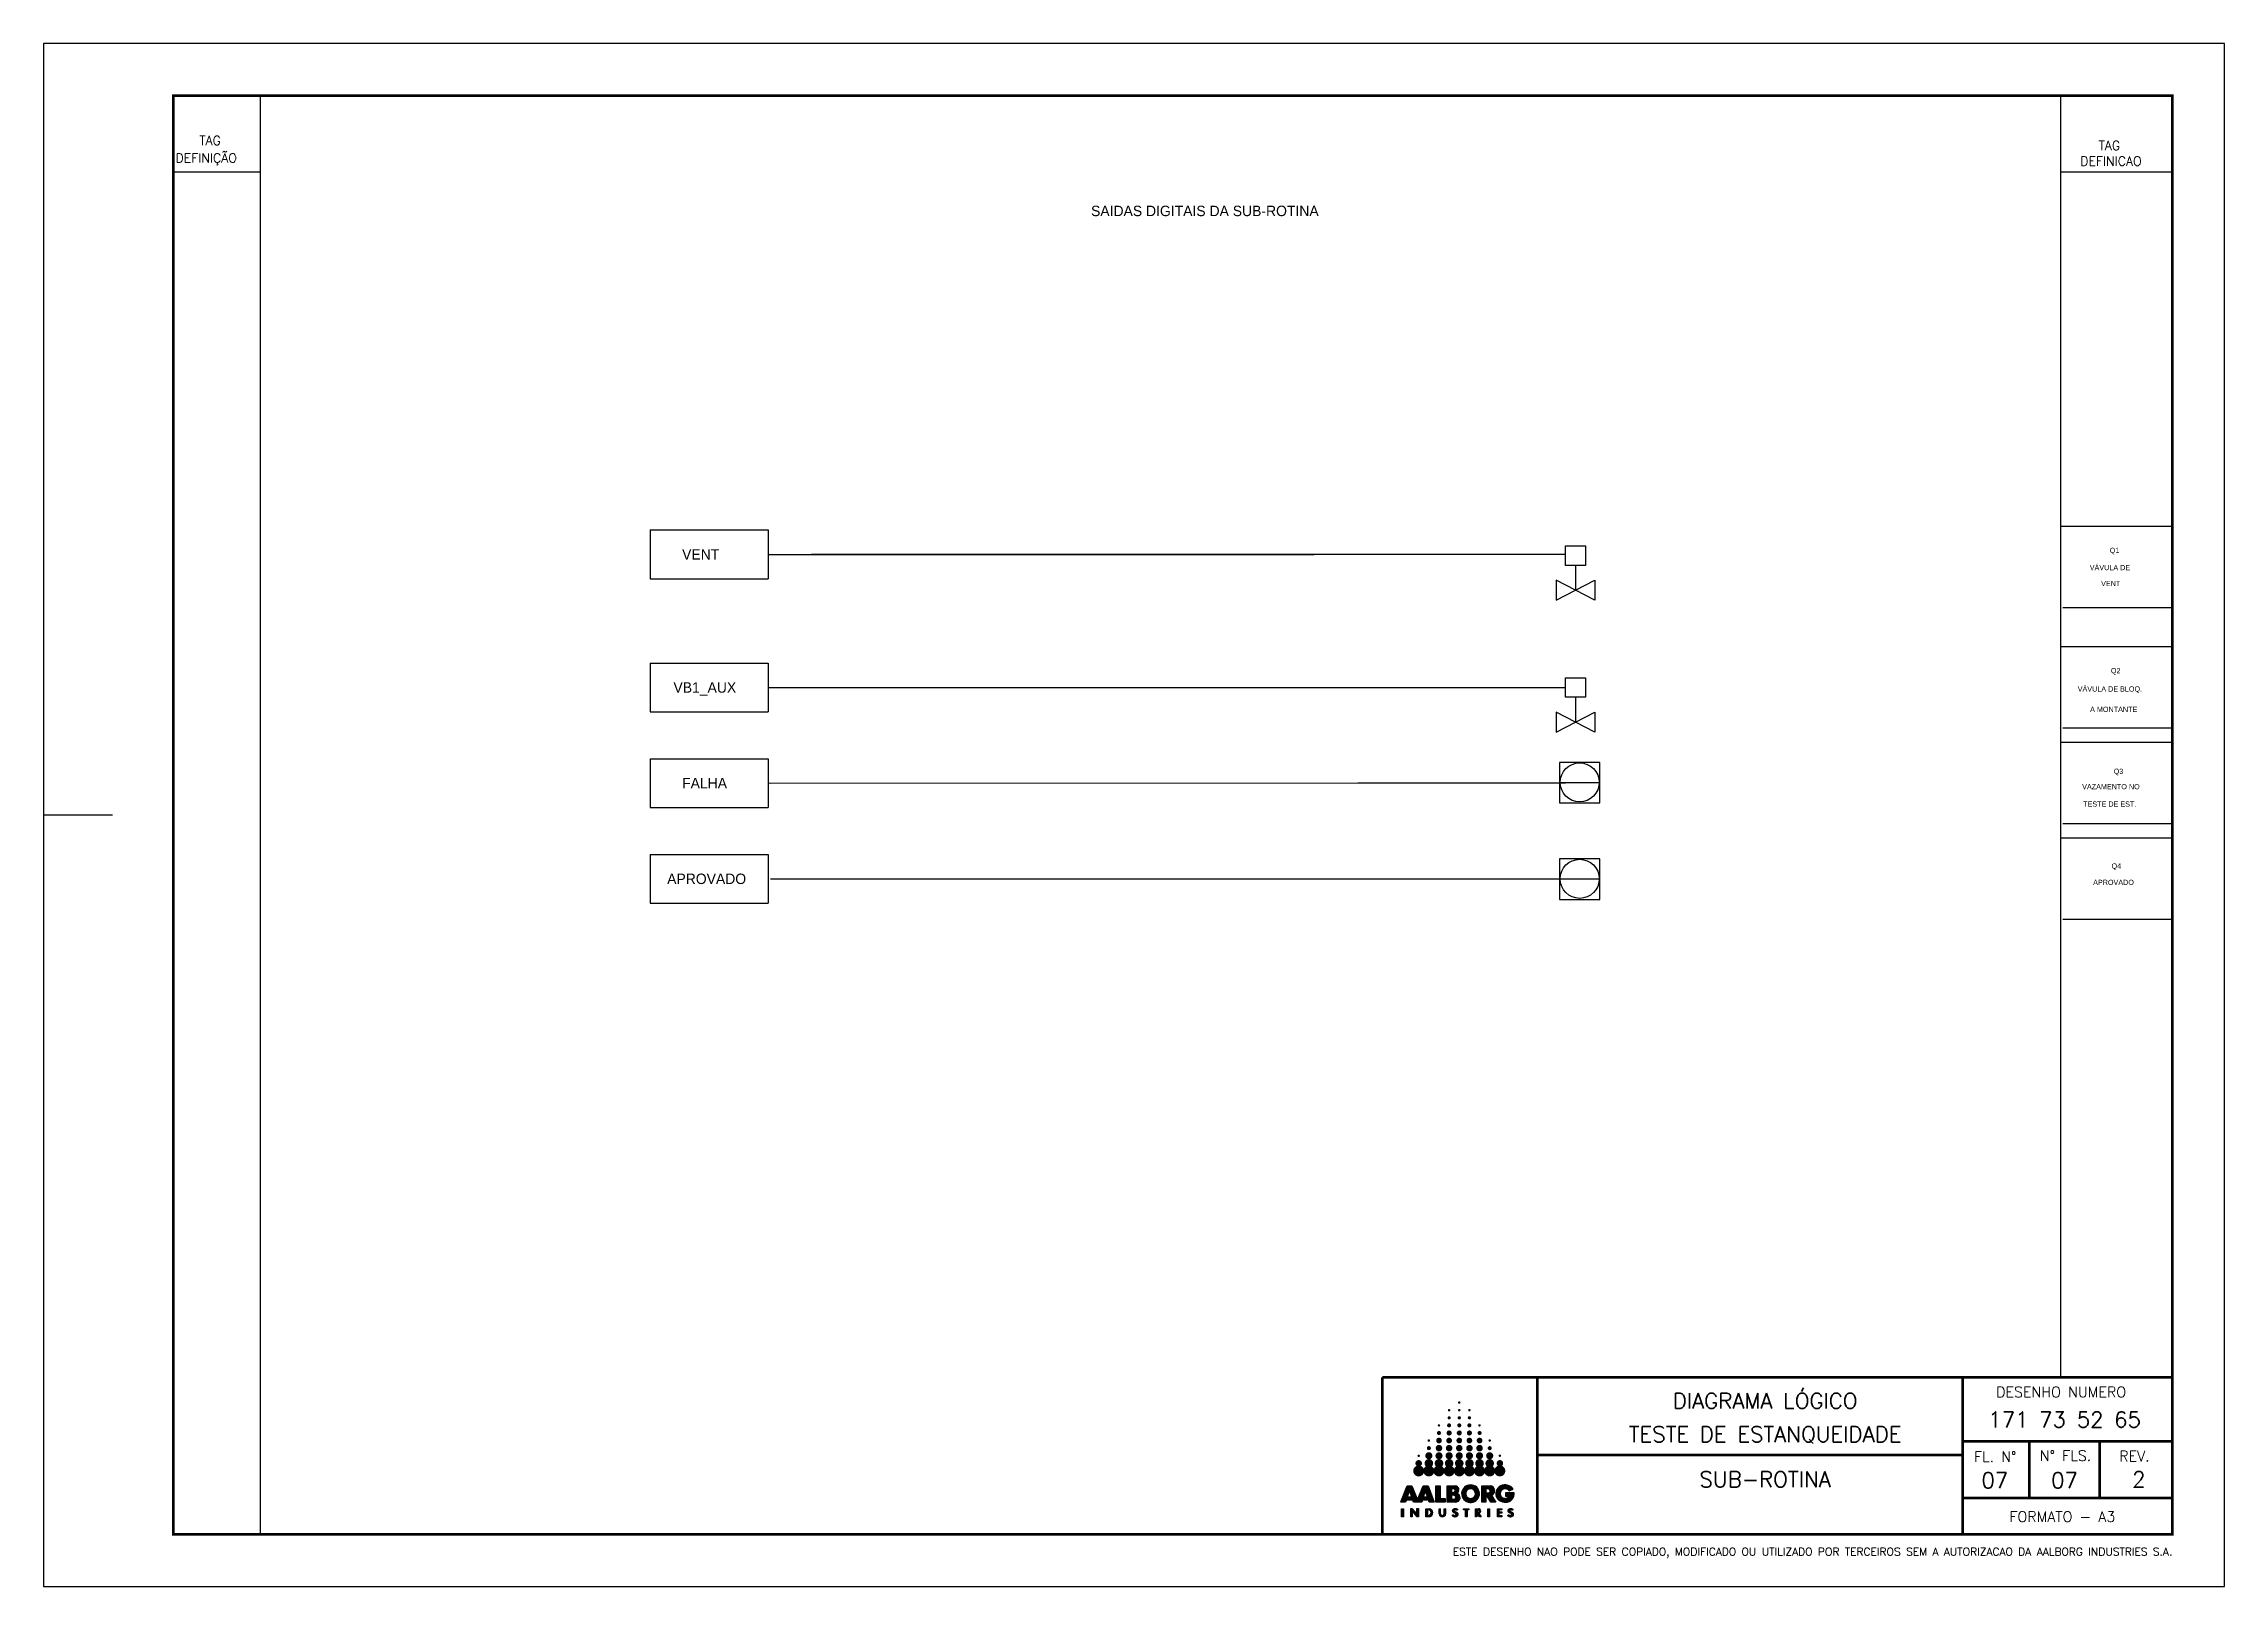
# Model space of a CAD drawing. Header units: feet. Extents: x -46890 to -45898, y -3252 to -1955.
# Drawn here: x -46316.3 to -45897.8, y -2918.5 to -2622.6 of the extents above; entities that cross this region are included whole.
import ezdxf
from ezdxf.enums import TextEntityAlignment as Align

# ---------------------------------------------------------------- set-up
doc = ezdxf.new("R2010")
doc.units = ezdxf.units.FT
doc.header["$MEASUREMENT"] = 0
doc.linetypes.add('HIDDEN2', pattern=[0.1875, 0.125, -0.0625])
for name, color, linetype in [('62_FORMATO', 2, 'Continuous'), ('CAMPO', 7, 'Continuous'), ('CONTORNO', 3, 'Continuous'), ('FORMATO', 8, 'Continuous'), ('Formulario', 7, 'Continuous')]:
    doc.layers.add(name, color=color, linetype=linetype)
doc.styles.add('ROMANS', font='romans.shx', dxfattribs={"height": 3})
doc.linetypes.add('FENCELINE1', pattern='A,0.25,-0.1,[133,ltypeshp.shx,S=0.1,R=0,X=-0.1,Y=0],-0.1,1', length=1.45)

msp = doc.modelspace()

# ---------------------------------------------------------------- texts
at = {"color": 7, "linetype": 'HIDDEN2', "style": 'ROMANS'}
for s, p in [('TAG', (-46286.45, -2642.01)), ('DEFINIÇÃO', (-46291.02, -2645.37)), ('DEFINICAO', (-45925.47, -2645.97)), ('TAG', (-45921.96, -2642.97))]:
    msp.add_text(s, height=1.75, dxfattribs=at).set_placement(p)
at = {"layer": 'CAMPO', "color": 7, "linetype": 'ByBlock', "ltscale": 2}
msp.add_text('SAIDAS DIGITAIS DA SUB-ROTINA', height=2, dxfattribs=at).set_placement((-46115.32, -2655.65))
at = {"layer": 'CAMPO', "color": 7, "ltscale": 2}
for s, height, p in [('VENT', 2, (-46193.8, -2721.55)), ('Q1', 1, (-45919.81, -2720.27)), ('VÁVULA DE', 1, (-45923.65, -2723.57)), ('VENT', 1, (-45921.47, -2726.63)), ('VB1_AUX', 2, (-46195.46, -2747.07)), ('Q2', 1, (-45919.59, -2743.34)), ('VÁVULA DE BLOQ.', 1, (-45925.96, -2746.86)), ('A MONTANTE', 1, (-45923.58, -2750.77)), ('Q3', 1, (-45919.06, -2762.65)), ('FALHA', 2, (-46193.8, -2765.43)), ('VAZAMENTO NO ', 1, (-45925.11, -2765.6)), ('TESTE DE EST.', 1, (-45924.91, -2768.94)), ('APROVADO', 2, (-46196.67, -2783.78)), ('APROVADO', 1, (-45923, -2783.96)), ('Q4', 1, (-45919.47, -2780.83))]:
    msp.add_text(s, height=height, dxfattribs=at).set_placement(p)
at = {"layer": 'CONTORNO', "style": 'ROMANS'}
for s, p in [('DIAGRAMA LÓGICO', (-45985.94, -2884.42)), ('TESTE DE ESTANQUEIDADE', (-45985.94, -2890.83)), ('SUB-ROTINA', (-45985.94, -2899.47)), ('07', (-45941.88, -2899.66)), ('07', (-45928.48, -2899.66)), ('2', (-45914.23, -2899.49))]:
    msp.add_text(s, height=3, dxfattribs=at).set_placement(p, align=Align.CENTER)
at = {"layer": 'CONTORNO', "linetype": 'Continuous', "style": 'ROMANS'}
msp.add_text('171 73 52 65', height=3, dxfattribs=at).set_placement((-45928.47, -2888.01), align=Align.CENTER)
at = {"layer": 'FORMATO', "style": 'ROMANS'}
for s, p in [('DESENHO NUMERO', (-45929.14, -2882.22)), ('FL. N%%D', (-45941.79, -2894.64)), ('N%%D FLS.', (-45928.3, -2894.44)), ('REV.', (-45915.08, -2894.54)), ('FORMATO - A3', (-45928.91, -2906.15))]:
    msp.add_text(s, height=2, dxfattribs=at).set_placement(p, align=Align.CENTER)
msp.add_text('ESTE DESENHO NAO PODE SER COPIADO, MODIFICADO OU UTILIZADO POR TERCEIROS SEM A AUTORIZACAO DA AALBORG INDUSTRIES S.A.', height=1.5, dxfattribs=at).set_placement((-45907.8, -2912.62), align=Align.RIGHT)

# ---------------------------------------------------------------- blocks, each defined once
blk = doc.blocks.new('*U20')
at = {"layer": 'FORMATO', "linetype": 'Continuous', "extrusion": (0, 0, -1)}
for points in [[(-209.75, 7.3), (-209.75, 8.11), (-209.93, 8.11)], [(-209.93, 8.11), (-209.93, 7.3), (-209.75, 7.3)], [(-210.66, 8.14), (-210.83, 7.87), (-210.81, 7.85)], [(-210.66, 8.14), (-210.81, 7.85), (-210.66, 7.3)], [(-210.83, 7.87), (-210.66, 8.14), (-210.77, 8.14)], [(-210.81, 7.85), (-210.81, 7.3), (-210.66, 7.3)], [(-210.77, 8.14), (-211.25, 7.59), (-210.83, 7.87)], [(-210.83, 7.87), (-211.25, 7.59), (-211.31, 7.3)], [(-211.27, 7.61), (-211.44, 7.3), (-211.25, 7.59)], [(-211.25, 7.59), (-211.44, 7.3), (-211.31, 7.3)], [(-211.27, 7.61), (-211.27, 8.13), (-211.44, 8.13)], [(-211.44, 8.13), (-211.44, 7.3), (-211.27, 7.61)], [(-212.18, 8.11), (-212.34, 7.99), (-212.18, 7.3)], [(-212.34, 7.99), (-212.18, 8.11), (-212.53, 8.11)], [(-212.34, 7.99), (-212.34, 7.44), (-212.18, 7.3)], [(-212.78, 7.44), (-212.53, 7.3), (-212.18, 7.3)], [(-212.47, 7.44), (-212.78, 7.44), (-212.18, 7.3)], [(-212.18, 7.3), (-212.34, 7.44), (-212.47, 7.44)], [(-212.53, 8.11), (-212.46, 7.99), (-212.34, 7.99)], [(-212.53, 8.11), (-212.78, 7.97), (-212.46, 7.99)], [(-212.46, 7.99), (-212.78, 7.97), (-212.63, 7.9)], [(-212.63, 7.54), (-212.78, 7.44), (-212.47, 7.44)], [(-212.78, 7.97), (-212.88, 7.7), (-212.63, 7.9)], [(-212.63, 7.9), (-212.88, 7.7), (-212.7, 7.72)], [(-212.7, 7.72), (-212.88, 7.7), (-212.63, 7.54)], [(-212.88, 7.7), (-212.78, 7.44), (-212.63, 7.54)], [(-213.66, 7.59), (-213.51, 8.11), (-213.66, 8.11)], [(-213.51, 8.11), (-213.66, 7.59), (-213.51, 7.59)], [(-213.51, 7.59), (-213.7, 7.47), (-213.61, 7.37)], [(-213.66, 7.59), (-213.7, 7.47), (-213.51, 7.59)], [(-213.7, 7.47), (-213.83, 7.42), (-213.61, 7.37)], [(-213.83, 7.42), (-214.06, 7.37), (-213.61, 7.37)], [(-214.06, 7.37), (-213.84, 7.29), (-213.61, 7.37)], [(-213.95, 7.47), (-214.06, 7.37), (-213.83, 7.42)], [(-213.99, 7.59), (-214.06, 7.37), (-213.95, 7.47)], [(-214.17, 7.59), (-213.99, 8.11), (-214.17, 8.11)], [(-213.99, 8.11), (-214.17, 7.59), (-213.99, 7.59)], [(-214.17, 7.59), (-214.06, 7.37), (-213.99, 7.59)], [(-214.85, 7.47), (-214.97, 7.46), (-214.84, 7.46)], [(-214.98, 7.46), (-214.99, 7.45), (-214.84, 7.45)], [(-214.84, 7.46), (-214.98, 7.46), (-214.84, 7.45)], [(-214.97, 7.46), (-214.98, 7.46), (-214.84, 7.46)], [(-214.84, 7.45), (-214.99, 7.44), (-214.84, 7.43)], [(-214.99, 7.45), (-214.99, 7.44), (-214.84, 7.45)], [(-215, 7.44), (-215.01, 7.43), (-214.84, 7.43)], [(-214.99, 7.44), (-215, 7.44), (-214.84, 7.43)], [(-214.84, 7.43), (-215.01, 7.43), (-214.85, 7.42)], [(-214.96, 7.48), (-214.96, 7.47), (-214.85, 7.47)], [(-214.86, 7.48), (-214.96, 7.48), (-214.85, 7.47)], [(-214.96, 7.47), (-214.97, 7.46), (-214.85, 7.47)], [(-214.85, 7.47), (-214.96, 7.47), (-214.85, 7.47)], [(-215.02, 7.43), (-215.03, 7.42), (-214.85, 7.42)], [(-215.01, 7.43), (-215.02, 7.43), (-214.85, 7.42)], [(-215.05, 7.42), (-215.06, 7.41), (-214.85, 7.41)], [(-215.04, 7.42), (-215.05, 7.42), (-214.85, 7.41)], [(-215.03, 7.42), (-215.04, 7.42), (-214.85, 7.41)], [(-214.85, 7.42), (-215.03, 7.42), (-214.85, 7.41)], [(-214.85, 7.41), (-215.07, 7.41), (-214.86, 7.4)], [(-215.06, 7.41), (-215.07, 7.41), (-214.85, 7.41)], [(-214.87, 7.94), (-215.04, 7.93), (-214.86, 7.93)], [(-214.86, 7.93), (-215.04, 7.92), (-214.86, 7.92)], [(-215.04, 7.93), (-215.04, 7.92), (-214.86, 7.93)], [(-215.04, 7.92), (-215.04, 7.91), (-214.86, 7.91)], [(-214.86, 7.92), (-215.04, 7.92), (-214.86, 7.91)], [(-215.04, 7.92), (-215.04, 7.92), (-214.86, 7.92)], [(-214.86, 7.91), (-215.04, 7.9), (-214.86, 7.9)], [(-215.04, 7.91), (-215.04, 7.9), (-214.86, 7.91)], [(-215.04, 7.9), (-215.04, 7.89), (-214.86, 7.89)], [(-214.86, 7.9), (-215.04, 7.9), (-214.86, 7.89)], [(-215.04, 7.9), (-215.04, 7.9), (-214.86, 7.9)], [(-214.86, 7.89), (-215.05, 7.88), (-214.86, 7.88)], [(-215.04, 7.89), (-215.05, 7.88), (-214.86, 7.89)], [(-215.05, 7.88), (-215.06, 7.87), (-214.86, 7.87)], [(-214.86, 7.88), (-215.05, 7.88), (-214.86, 7.87)], [(-215.05, 7.88), (-215.05, 7.88), (-214.86, 7.88)], [(-214.86, 7.87), (-215.06, 7.87), (-214.87, 7.86)], [(-215.06, 7.87), (-215.06, 7.87), (-214.86, 7.87)], [(-214.94, 7.49), (-214.95, 7.48), (-214.86, 7.48)], [(-214.87, 7.49), (-214.94, 7.49), (-214.86, 7.48)], [(-214.95, 7.48), (-214.96, 7.48), (-214.86, 7.48)], [(-215.35, 7.41), (-215.34, 7.4), (-214.86, 7.4)], [(-215.1, 7.41), (-215.35, 7.41), (-214.86, 7.4)], [(-215.09, 7.41), (-215.1, 7.41), (-214.86, 7.4)], [(-215.08, 7.41), (-215.09, 7.41), (-214.86, 7.4)], [(-215.07, 7.41), (-215.08, 7.41), (-214.86, 7.4)], [(-215.34, 7.4), (-215.34, 7.39), (-214.86, 7.39)], [(-214.86, 7.4), (-215.34, 7.4), (-214.86, 7.39)], [(-214.86, 7.39), (-215.34, 7.39), (-214.87, 7.38)], [(-215.04, 7.97), (-215.04, 7.96), (-214.87, 7.96)], [(-214.88, 7.97), (-215.04, 7.97), (-214.87, 7.96)], [(-214.87, 7.96), (-215.04, 7.95), (-214.87, 7.95)], [(-215.04, 7.96), (-215.04, 7.95), (-214.87, 7.96)], [(-215.04, 7.95), (-215.04, 7.94), (-214.87, 7.94)], [(-214.87, 7.95), (-215.04, 7.95), (-214.87, 7.94)], [(-215.04, 7.95), (-215.04, 7.95), (-214.87, 7.95)], [(-215.04, 7.94), (-215.04, 7.93), (-214.87, 7.94)], [(-215.06, 7.87), (-215.07, 7.86), (-214.87, 7.86)], [(-215.07, 7.86), (-215.08, 7.85), (-214.87, 7.85)], [(-214.87, 7.86), (-215.07, 7.86), (-214.87, 7.85)], [(-215.07, 7.86), (-215.07, 7.86), (-214.87, 7.86)], [(-215.09, 7.85), (-215.09, 7.84), (-214.87, 7.84)], [(-214.87, 7.85), (-215.09, 7.85), (-214.87, 7.84)], [(-215.08, 7.85), (-215.09, 7.85), (-214.87, 7.85)], [(-215.1, 7.84), (-215.11, 7.83), (-214.87, 7.83)], [(-214.87, 7.84), (-215.1, 7.84), (-214.87, 7.83)], [(-215.09, 7.84), (-215.1, 7.84), (-214.87, 7.84)], [(-214.87, 7.83), (-215.12, 7.83), (-214.88, 7.82)], [(-215.11, 7.83), (-215.12, 7.83), (-214.87, 7.83)], [(-214.88, 7.49), (-214.93, 7.49), (-214.87, 7.49)], [(-214.93, 7.49), (-214.94, 7.49), (-214.87, 7.49)], [(-215.34, 7.39), (-215.33, 7.38), (-214.87, 7.38)], [(-214.87, 7.38), (-215.32, 7.37), (-214.88, 7.37)], [(-215.33, 7.38), (-215.32, 7.37), (-214.87, 7.38)], [(-215.07, 8), (-215.06, 7.99), (-214.88, 7.99)], [(-215.07, 8), (-215.07, 8), (-214.88, 7.99)], [(-214.89, 8), (-215.07, 8), (-214.88, 7.99)], [(-214.88, 7.99), (-215.05, 7.98), (-214.88, 7.97)], [(-215.06, 7.99), (-215.05, 7.98), (-214.88, 7.99)], [(-215.06, 7.99), (-215.06, 7.99), (-214.88, 7.99)], [(-215.05, 7.98), (-215.05, 7.97), (-214.88, 7.97)], [(-215.05, 7.98), (-215.05, 7.98), (-214.88, 7.97)], [(-215.05, 7.97), (-215.04, 7.97), (-214.88, 7.97)], [(-215.12, 7.83), (-215.13, 7.82), (-214.88, 7.82)], [(-215.14, 7.82), (-215.15, 7.81), (-214.88, 7.81)], [(-214.88, 7.82), (-215.14, 7.82), (-214.88, 7.81)], [(-215.13, 7.82), (-215.14, 7.82), (-214.88, 7.82)], [(-214.88, 7.81), (-215.16, 7.81), (-214.89, 7.8)], [(-215.15, 7.81), (-215.16, 7.81), (-214.88, 7.81)], [(-214.93, 7.5), (-214.93, 7.49), (-214.88, 7.49)], [(-214.89, 7.5), (-214.93, 7.5), (-214.88, 7.49)], [(-214.88, 7.37), (-215.32, 7.37), (-214.89, 7.36)], [(-215.32, 7.37), (-215.32, 7.37), (-214.88, 7.37)], [(-214.9, 8.02), (-215.11, 8.01), (-214.89, 8)], [(-215.09, 8.01), (-215.08, 8), (-214.89, 8)], [(-215.1, 8.01), (-215.09, 8.01), (-214.89, 8)], [(-215.1, 8.01), (-215.1, 8.01), (-214.89, 8)], [(-215.11, 8.01), (-215.1, 8.01), (-214.89, 8)], [(-215.08, 8), (-215.07, 8), (-214.89, 8)], [(-215.16, 7.81), (-215.17, 7.8), (-214.89, 7.8)], [(-215.18, 7.8), (-215.19, 7.79), (-214.89, 7.79)], [(-214.89, 7.8), (-215.18, 7.8), (-214.89, 7.79)], [(-215.17, 7.8), (-215.18, 7.8), (-214.89, 7.8)], [(-214.89, 7.79), (-215.2, 7.79), (-214.9, 7.78)], [(-215.19, 7.79), (-215.2, 7.79), (-214.89, 7.79)], [(-214.92, 7.5), (-214.93, 7.5), (-214.89, 7.5)], [(-214.9, 7.5), (-214.92, 7.5), (-214.89, 7.5)], [(-215.32, 7.37), (-215.31, 7.36), (-214.89, 7.36)], [(-214.89, 7.36), (-215.31, 7.36), (-214.9, 7.35)], [(-215.34, 8.03), (-215.34, 8.02), (-214.9, 8.02)], [(-214.91, 8.03), (-215.34, 8.03), (-214.9, 8.02)], [(-214.9, 8.02), (-215.34, 8.01), (-215.12, 8.01)], [(-214.9, 8.02), (-215.12, 8.01), (-215.11, 8.01)], [(-215.34, 8.02), (-215.34, 8.01), (-214.9, 8.02)], [(-215.2, 7.79), (-215.21, 7.78), (-214.9, 7.78)], [(-214.9, 7.78), (-215.22, 7.78), (-214.91, 7.77)], [(-215.21, 7.78), (-215.22, 7.78), (-214.9, 7.78)], [(-214.91, 7.5), (-214.92, 7.5), (-214.9, 7.5)], [(-215.31, 7.36), (-215.3, 7.35), (-214.9, 7.35)], [(-214.9, 7.35), (-215.3, 7.35), (-214.91, 7.34)], [(-215.34, 8.05), (-215.34, 8.04), (-214.91, 8.03)], [(-214.92, 8.05), (-215.34, 8.05), (-214.91, 8.03)], [(-215.34, 8.04), (-215.34, 8.03), (-214.91, 8.03)], [(-215.22, 7.78), (-215.23, 7.77), (-214.91, 7.77)], [(-214.91, 7.77), (-215.24, 7.76), (-214.91, 7.76)], [(-215.23, 7.77), (-215.24, 7.76), (-214.91, 7.77)], [(-214.91, 7.76), (-215.26, 7.75), (-214.92, 7.75)], [(-215.25, 7.76), (-215.26, 7.75), (-214.91, 7.76)], [(-215.24, 7.76), (-215.25, 7.76), (-214.91, 7.76)], [(-215.3, 7.35), (-215.29, 7.34), (-214.91, 7.34)], [(-214.91, 7.34), (-215.29, 7.34), (-214.92, 7.33)], [(-215.32, 8.07), (-215.33, 8.06), (-214.92, 8.05)], [(-214.94, 8.07), (-215.32, 8.07), (-214.92, 8.05)], [(-215.33, 8.06), (-215.33, 8.05), (-214.92, 8.05)], [(-215.33, 8.05), (-215.34, 8.05), (-214.92, 8.05)], [(-214.92, 7.75), (-215.27, 7.75), (-214.93, 7.74)], [(-215.26, 7.75), (-215.27, 7.75), (-214.92, 7.75)], [(-215.29, 7.34), (-215.28, 7.33), (-214.92, 7.33)], [(-214.92, 7.33), (-215.28, 7.33), (-214.93, 7.33)], [(-215.27, 7.75), (-215.28, 7.74), (-214.93, 7.74)], [(-214.93, 7.74), (-215.28, 7.74), (-214.94, 7.73)], [(-214.93, 7.33), (-215.28, 7.33), (-214.94, 7.32)], [(-215.28, 7.33), (-215.28, 7.33), (-214.93, 7.33)], [(-214.96, 8.09), (-215.29, 8.08), (-214.94, 8.07)], [(-215.3, 8.08), (-215.31, 8.07), (-214.94, 8.07)], [(-215.29, 8.08), (-215.3, 8.08), (-214.94, 8.07)], [(-215.31, 8.07), (-215.32, 8.07), (-214.94, 8.07)], [(-215.28, 7.74), (-215.29, 7.73), (-214.94, 7.73)], [(-214.94, 7.73), (-215.3, 7.72), (-214.95, 7.72)], [(-215.29, 7.73), (-215.3, 7.72), (-214.94, 7.73)], [(-215.28, 7.33), (-215.27, 7.32), (-214.94, 7.32)], [(-214.94, 7.32), (-215.26, 7.31), (-214.95, 7.31)], [(-215.27, 7.32), (-215.26, 7.31), (-214.94, 7.32)], [(-214.95, 7.72), (-215.31, 7.72), (-214.96, 7.72)], [(-215.3, 7.72), (-215.31, 7.72), (-214.95, 7.72)], [(-214.95, 7.31), (-215.24, 7.31), (-214.96, 7.31)], [(-215.26, 7.31), (-215.24, 7.31), (-214.95, 7.31)], [(-214.99, 8.11), (-215.26, 8.1), (-214.96, 8.09)], [(-215.27, 8.1), (-215.28, 8.09), (-214.96, 8.09)], [(-215.26, 8.1), (-215.27, 8.1), (-214.96, 8.09)], [(-215.28, 8.09), (-215.29, 8.08), (-214.96, 8.09)], [(-214.96, 7.72), (-215.31, 7.71), (-214.97, 7.71)], [(-215.31, 7.72), (-215.31, 7.71), (-214.96, 7.72)], [(-214.96, 7.31), (-215.23, 7.3), (-214.97, 7.3)], [(-215.24, 7.31), (-215.23, 7.3), (-214.96, 7.31)], [(-214.97, 7.71), (-215.31, 7.71), (-214.98, 7.7)], [(-214.97, 7.3), (-215.22, 7.3), (-214.98, 7.3)], [(-215.23, 7.3), (-215.22, 7.3), (-214.97, 7.3)], [(-215.31, 7.71), (-215.32, 7.7), (-214.98, 7.7)], [(-214.98, 7.7), (-215.32, 7.7), (-214.99, 7.7)], [(-214.98, 7.3), (-215.21, 7.3), (-214.99, 7.29)], [(-215.22, 7.3), (-215.21, 7.3), (-214.98, 7.3)], [(-215.22, 8.12), (-215.23, 8.11), (-214.99, 8.11)], [(-215.21, 8.12), (-215.22, 8.12), (-214.99, 8.11)], [(-215.19, 8.12), (-215.21, 8.12), (-214.99, 8.11)], [(-215.02, 8.12), (-215.19, 8.12), (-214.99, 8.11)], [(-215.25, 8.11), (-215.26, 8.1), (-214.99, 8.11)], [(-215.23, 8.11), (-215.25, 8.11), (-214.99, 8.11)], [(-214.99, 7.7), (-215.33, 7.69), (-215.01, 7.69)], [(-215.32, 7.7), (-215.33, 7.69), (-214.99, 7.7)], [(-215.21, 7.3), (-215.2, 7.29), (-214.99, 7.29)], [(-214.99, 7.29), (-215.2, 7.29), (-215, 7.29)], [(-215, 7.29), (-215.19, 7.29), (-215.01, 7.29)], [(-215.2, 7.29), (-215.19, 7.29), (-215, 7.29)], [(-215.01, 7.69), (-215.33, 7.69), (-215.02, 7.68)], [(-215.01, 7.29), (-215.17, 7.28), (-215.02, 7.28)], [(-215.18, 7.29), (-215.17, 7.28), (-215.01, 7.29)], [(-215.19, 7.29), (-215.18, 7.29), (-215.01, 7.29)], [(-215.18, 8.13), (-215.19, 8.12), (-215.02, 8.12)], [(-215.06, 8.13), (-215.18, 8.13), (-215.02, 8.12)], [(-215.33, 7.69), (-215.34, 7.68), (-215.02, 7.68)], [(-215.02, 7.68), (-215.34, 7.68), (-215.03, 7.68)], [(-215.02, 7.28), (-215.16, 7.28), (-215.03, 7.28)], [(-215.17, 7.28), (-215.16, 7.28), (-215.02, 7.28)], [(-215.03, 7.68), (-215.35, 7.67), (-215.04, 7.67)], [(-215.34, 7.68), (-215.35, 7.67), (-215.03, 7.68)], [(-215.03, 7.28), (-215.14, 7.28), (-215.04, 7.28)], [(-215.16, 7.28), (-215.14, 7.28), (-215.03, 7.28)], [(-215.04, 7.67), (-215.35, 7.67), (-215.05, 7.67)], [(-215.04, 7.28), (-215.12, 7.28), (-215.05, 7.28)], [(-215.13, 7.28), (-215.12, 7.28), (-215.04, 7.28)], [(-215.14, 7.28), (-215.13, 7.28), (-215.04, 7.28)], [(-215.05, 7.67), (-215.35, 7.66), (-215.06, 7.66)], [(-215.35, 7.67), (-215.35, 7.66), (-215.05, 7.67)], [(-215.05, 7.28), (-215.11, 7.28), (-215.07, 7.28)], [(-215.12, 7.28), (-215.11, 7.28), (-215.05, 7.28)], [(-215.16, 8.13), (-215.18, 8.13), (-215.06, 8.13)], [(-215.09, 8.13), (-215.16, 8.13), (-215.06, 8.13)], [(-215.06, 7.66), (-215.35, 7.66), (-215.08, 7.66)], [(-215.07, 7.28), (-215.1, 7.28), (-215.08, 7.28)], [(-215.11, 7.28), (-215.1, 7.28), (-215.07, 7.28)], [(-215.08, 7.66), (-215.36, 7.65), (-215.09, 7.65)], [(-215.35, 7.66), (-215.36, 7.65), (-215.08, 7.66)], [(-215.1, 7.28), (-215.09, 7.28), (-215.08, 7.28)], [(-215.14, 8.13), (-215.16, 8.13), (-215.09, 8.13)], [(-215.12, 8.13), (-215.14, 8.13), (-215.09, 8.13)], [(-215.09, 7.65), (-215.36, 7.65), (-215.1, 7.65)], [(-215.1, 7.65), (-215.36, 7.64), (-215.11, 7.64)], [(-215.36, 7.65), (-215.36, 7.64), (-215.1, 7.65)], [(-215.1, 7.41), (-215.35, 7.41), (-215.1, 7.41)], [(-215.11, 7.41), (-215.35, 7.41), (-215.1, 7.41)], [(-215.11, 7.64), (-215.36, 7.64), (-215.12, 7.64)], [(-215.12, 7.41), (-215.35, 7.41), (-215.11, 7.41)], [(-215.12, 8.01), (-215.33, 8), (-215.13, 8.01)], [(-215.34, 8.01), (-215.33, 8), (-215.12, 8.01)], [(-215.12, 7.64), (-215.37, 7.63), (-215.13, 7.63)], [(-215.36, 7.64), (-215.37, 7.63), (-215.12, 7.64)], [(-215.13, 7.42), (-215.35, 7.41), (-215.12, 7.41)], [(-215.13, 8.01), (-215.33, 8), (-215.14, 8.01)], [(-215.13, 7.63), (-215.37, 7.63), (-215.14, 7.62)], [(-215.35, 7.42), (-215.35, 7.41), (-215.13, 7.42)], [(-215.14, 7.42), (-215.35, 7.42), (-215.13, 7.42)], [(-215.14, 8.01), (-215.33, 8), (-215.15, 8)], [(-215.37, 7.63), (-215.37, 7.62), (-215.14, 7.62)], [(-215.14, 7.62), (-215.37, 7.62), (-215.15, 7.62)], [(-215.15, 7.42), (-215.35, 7.42), (-215.14, 7.42)], [(-215.15, 8), (-215.33, 8), (-215.17, 8)], [(-215.15, 7.62), (-215.37, 7.61), (-215.16, 7.61)], [(-215.37, 7.62), (-215.37, 7.61), (-215.15, 7.62)], [(-215.36, 7.43), (-215.35, 7.42), (-215.15, 7.42)], [(-215.16, 7.43), (-215.36, 7.43), (-215.15, 7.42)], [(-215.16, 7.61), (-215.37, 7.61), (-215.17, 7.6)], [(-215.36, 7.44), (-215.36, 7.43), (-215.16, 7.43)], [(-215.17, 7.44), (-215.36, 7.44), (-215.16, 7.43)], [(-215.16, 7.43), (-215.36, 7.43), (-215.16, 7.43)], [(-215.17, 8), (-215.33, 7.99), (-215.18, 8)], [(-215.33, 8), (-215.33, 7.99), (-215.17, 8)], [(-215.37, 7.61), (-215.38, 7.6), (-215.17, 7.6)], [(-215.17, 7.6), (-215.38, 7.6), (-215.18, 7.59)], [(-215.36, 7.45), (-215.36, 7.44), (-215.17, 7.44)], [(-215.18, 7.45), (-215.36, 7.45), (-215.17, 7.44)], [(-215.18, 8), (-215.33, 7.99), (-215.19, 7.99)], [(-215.38, 7.6), (-215.38, 7.59), (-215.18, 7.59)], [(-215.18, 7.59), (-215.38, 7.58), (-215.19, 7.58)], [(-215.38, 7.59), (-215.38, 7.58), (-215.18, 7.59)], [(-215.18, 7.59), (-215.38, 7.59), (-215.18, 7.59)], [(-215.19, 7.46), (-215.37, 7.45), (-215.18, 7.45)], [(-215.18, 7.45), (-215.36, 7.45), (-215.18, 7.45)], [(-215.37, 7.45), (-215.36, 7.45), (-215.18, 7.45)], [(-215.19, 7.99), (-215.32, 7.98), (-215.2, 7.99)], [(-215.33, 7.99), (-215.32, 7.98), (-215.19, 7.99)], [(-215.38, 7.58), (-215.38, 7.57), (-215.19, 7.57)], [(-215.19, 7.58), (-215.38, 7.58), (-215.19, 7.57)], [(-215.19, 7.57), (-215.38, 7.57), (-215.2, 7.56)], [(-215.2, 7.48), (-215.37, 7.47), (-215.19, 7.47)], [(-215.19, 7.47), (-215.37, 7.46), (-215.19, 7.46)], [(-215.37, 7.47), (-215.37, 7.46), (-215.19, 7.47)], [(-215.37, 7.46), (-215.37, 7.45), (-215.19, 7.46)], [(-215.2, 7.99), (-215.32, 7.98), (-215.21, 7.98)], [(-215.38, 7.57), (-215.38, 7.56), (-215.2, 7.56)], [(-215.38, 7.56), (-215.38, 7.54), (-215.2, 7.55)], [(-215.2, 7.56), (-215.38, 7.56), (-215.2, 7.55)], [(-215.2, 7.55), (-215.38, 7.54), (-215.2, 7.54)], [(-215.2, 7.54), (-215.38, 7.53), (-215.2, 7.53)], [(-215.38, 7.54), (-215.38, 7.53), (-215.2, 7.54)], [(-215.2, 7.53), (-215.38, 7.52), (-215.2, 7.52)], [(-215.38, 7.53), (-215.38, 7.52), (-215.2, 7.53)], [(-215.2, 7.52), (-215.38, 7.51), (-215.2, 7.51)], [(-215.38, 7.52), (-215.38, 7.51), (-215.2, 7.52)], [(-215.2, 7.51), (-215.38, 7.5), (-215.2, 7.5)], [(-215.38, 7.51), (-215.38, 7.5), (-215.2, 7.51)], [(-215.38, 7.5), (-215.38, 7.49), (-215.2, 7.49)], [(-215.2, 7.5), (-215.38, 7.5), (-215.2, 7.49)], [(-215.2, 7.49), (-215.37, 7.48), (-215.2, 7.48)], [(-215.38, 7.49), (-215.37, 7.48), (-215.2, 7.49)], [(-215.2, 7.49), (-215.38, 7.49), (-215.2, 7.49)], [(-215.37, 7.48), (-215.37, 7.47), (-215.2, 7.48)], [(-215.21, 7.98), (-215.32, 7.97), (-215.22, 7.98)], [(-215.32, 7.98), (-215.32, 7.97), (-215.21, 7.98)], [(-215.22, 7.98), (-215.32, 7.97), (-215.22, 7.97)], [(-215.22, 7.97), (-215.31, 7.97), (-215.23, 7.97)], [(-215.32, 7.97), (-215.31, 7.97), (-215.22, 7.97)], [(-215.23, 7.97), (-215.31, 7.97), (-215.24, 7.97)], [(-215.31, 7.97), (-215.3, 7.96), (-215.24, 7.96)], [(-215.24, 7.97), (-215.31, 7.97), (-215.24, 7.96)], [(-215.24, 7.96), (-215.3, 7.96), (-215.25, 7.96)], [(-215.24, 7.96), (-215.3, 7.96), (-215.24, 7.96)], [(-215.25, 7.96), (-215.3, 7.95), (-215.26, 7.95)], [(-215.25, 7.96), (-215.3, 7.95), (-215.25, 7.96)], [(-215.3, 7.96), (-215.3, 7.95), (-215.25, 7.96)], [(-215.25, 7.96), (-215.3, 7.96), (-215.25, 7.96)], [(-215.25, 7.96), (-215.3, 7.96), (-215.25, 7.96)], [(-215.25, 7.96), (-215.3, 7.96), (-215.25, 7.96)], [(-215.26, 7.95), (-215.29, 7.95), (-215.27, 7.95)], [(-215.3, 7.95), (-215.29, 7.95), (-215.26, 7.95)], [(-215.26, 7.95), (-215.3, 7.95), (-215.26, 7.95)], [(-215.27, 7.95), (-215.28, 7.95), (-215.28, 7.95)], [(-215.29, 7.95), (-215.28, 7.95), (-215.27, 7.95)], [(-215.27, 7.95), (-215.29, 7.95), (-215.27, 7.95)], [(-215.96, 8.11), (-216.13, 8), (-215.96, 8)], [(-216.13, 8), (-215.96, 8.11), (-216.49, 8.11)], [(-216.49, 8.11), (-216.3, 8), (-216.13, 8)], [(-216.3, 8), (-216.3, 7.3), (-216.13, 7.3)], [(-216.13, 8), (-216.3, 8), (-216.13, 7.3)], [(-216.49, 8.11), (-216.49, 8), (-216.3, 8)], [(-217.14, 8.11), (-217.3, 8), (-217.14, 7.3)], [(-217.3, 8), (-217.14, 8.11), (-217.49, 8.11)], [(-217.3, 8), (-217.3, 7.98), (-217.14, 7.3)], [(-217.3, 7.98), (-217.3, 7.75), (-217.14, 7.3)], [(-217.3, 7.75), (-217.29, 7.59), (-217.14, 7.3)], [(-217.29, 7.59), (-217.29, 7.58), (-217.14, 7.3)], [(-217.29, 7.58), (-217.29, 7.57), (-217.14, 7.3)], [(-217.29, 7.58), (-217.29, 7.58), (-217.14, 7.3)], [(-217.29, 7.57), (-217.29, 7.3), (-217.14, 7.3)], [(-217.3, 7.75), (-217.3, 7.6), (-217.29, 7.59)], [(-217.49, 8.11), (-217.41, 8), (-217.3, 8)], [(-217.41, 7.75), (-217.31, 7.61), (-217.3, 7.6)], [(-217.41, 7.75), (-217.3, 7.6), (-217.3, 7.6)], [(-217.3, 7.75), (-217.41, 7.75), (-217.3, 7.6)], [(-217.41, 7.75), (-217.49, 7.66), (-217.31, 7.61)], [(-217.49, 7.66), (-217.49, 7.62), (-217.31, 7.61)], [(-217.49, 7.62), (-217.32, 7.61), (-217.31, 7.61)], [(-217.49, 7.62), (-217.73, 7.3), (-217.32, 7.61)], [(-217.32, 7.61), (-217.73, 7.3), (-217.33, 7.6)], [(-217.33, 7.6), (-217.73, 7.3), (-217.33, 7.59)], [(-217.33, 7.6), (-217.73, 7.3), (-217.33, 7.6)], [(-217.33, 7.59), (-217.73, 7.3), (-217.34, 7.59)], [(-217.34, 7.59), (-217.73, 7.3), (-217.34, 7.58)], [(-217.34, 7.58), (-217.73, 7.3), (-217.54, 7.3)], [(-217.49, 8.11), (-217.65, 7.99), (-217.41, 8)], [(-217.41, 8), (-217.65, 7.99), (-217.49, 7.93)], [(-217.49, 7.82), (-217.65, 7.79), (-217.41, 7.75)], [(-217.65, 7.79), (-217.49, 7.66), (-217.41, 7.75)], [(-217.65, 7.99), (-217.65, 7.79), (-217.49, 7.93)], [(-217.49, 7.93), (-217.65, 7.79), (-217.49, 7.82)], [(-218.56, 8.11), (-218.56, 7.3), (-218.38, 7.3)], [(-218.38, 8.11), (-218.56, 8.11), (-218.38, 7.3)], [(-219.34, 8.11), (-219.49, 8), (-219.34, 7.3)], [(-219.49, 8), (-219.34, 8.11), (-219.79, 8.11)], [(-219.49, 8), (-219.49, 7.8), (-219.34, 7.3)], [(-219.49, 7.8), (-219.49, 7.66), (-219.34, 7.3)], [(-219.49, 7.66), (-219.49, 7.43), (-219.34, 7.3)], [(-219.49, 7.43), (-219.79, 7.3), (-219.34, 7.3)], [(-219.79, 8.11), (-219.79, 8), (-219.49, 8)], [(-219.79, 7.8), (-219.79, 7.66), (-219.49, 7.66)], [(-219.49, 7.66), (-219.49, 7.8), (-219.79, 7.8)], [(-219.79, 7.43), (-219.79, 7.3), (-219.49, 7.43)], [(-220.39, 7.47), (-220.52, 7.46), (-220.39, 7.46)], [(-220.51, 7.47), (-220.52, 7.46), (-220.39, 7.47)], [(-220.4, 7.47), (-220.51, 7.47), (-220.39, 7.47)], [(-220.52, 7.46), (-220.53, 7.45), (-220.39, 7.45)], [(-220.39, 7.46), (-220.52, 7.46), (-220.39, 7.45)], [(-220.52, 7.46), (-220.52, 7.46), (-220.39, 7.46)], [(-220.39, 7.45), (-220.54, 7.44), (-220.39, 7.43)], [(-220.53, 7.45), (-220.54, 7.44), (-220.39, 7.45)], [(-220.55, 7.44), (-220.56, 7.43), (-220.39, 7.43)], [(-220.54, 7.44), (-220.55, 7.44), (-220.39, 7.43)], [(-220.57, 7.43), (-220.57, 7.42), (-220.39, 7.42)], [(-220.56, 7.43), (-220.57, 7.43), (-220.39, 7.42)], [(-220.39, 7.43), (-220.56, 7.43), (-220.39, 7.42)], [(-220.39, 7.42), (-220.57, 7.42), (-220.4, 7.41)], [(-220.5, 7.48), (-220.51, 7.47), (-220.4, 7.47)], [(-220.41, 7.48), (-220.5, 7.48), (-220.4, 7.47)], [(-220.59, 7.42), (-220.6, 7.41), (-220.4, 7.41)], [(-220.58, 7.42), (-220.59, 7.42), (-220.4, 7.41)], [(-220.57, 7.42), (-220.58, 7.42), (-220.4, 7.41)], [(-220.89, 7.41), (-220.89, 7.4), (-220.4, 7.4)], [(-220.64, 7.41), (-220.89, 7.41), (-220.4, 7.4)], [(-220.63, 7.41), (-220.64, 7.41), (-220.4, 7.4)], [(-220.62, 7.41), (-220.63, 7.41), (-220.4, 7.4)], [(-220.61, 7.41), (-220.62, 7.41), (-220.4, 7.4)], [(-220.4, 7.41), (-220.61, 7.41), (-220.4, 7.4)], [(-220.6, 7.41), (-220.61, 7.41), (-220.4, 7.41)], [(-220.4, 7.4), (-220.89, 7.4), (-220.41, 7.39)], [(-220.42, 7.96), (-220.59, 7.95), (-220.41, 7.95)], [(-220.58, 7.95), (-220.58, 7.94), (-220.41, 7.94)], [(-220.41, 7.95), (-220.58, 7.95), (-220.41, 7.94)], [(-220.59, 7.95), (-220.58, 7.95), (-220.41, 7.95)], [(-220.41, 7.94), (-220.58, 7.93), (-220.41, 7.93)], [(-220.58, 7.94), (-220.58, 7.93), (-220.41, 7.94)], [(-220.41, 7.93), (-220.58, 7.92), (-220.41, 7.92)], [(-220.58, 7.93), (-220.58, 7.92), (-220.41, 7.93)], [(-220.58, 7.92), (-220.58, 7.91), (-220.41, 7.91)], [(-220.41, 7.92), (-220.58, 7.92), (-220.41, 7.91)], [(-220.58, 7.92), (-220.58, 7.92), (-220.41, 7.92)], [(-220.41, 7.91), (-220.58, 7.9), (-220.41, 7.9)], [(-220.58, 7.91), (-220.58, 7.9), (-220.41, 7.91)], [(-220.59, 7.9), (-220.59, 7.89), (-220.41, 7.89)], [(-220.41, 7.9), (-220.59, 7.9), (-220.41, 7.89)], [(-220.58, 7.9), (-220.59, 7.9), (-220.41, 7.9)], [(-220.41, 7.89), (-220.59, 7.88), (-220.41, 7.88)], [(-220.59, 7.89), (-220.59, 7.88), (-220.41, 7.89)], [(-220.6, 7.88), (-220.6, 7.87), (-220.41, 7.87)], [(-220.41, 7.88), (-220.6, 7.88), (-220.41, 7.87)], [(-220.59, 7.88), (-220.6, 7.88), (-220.41, 7.88)], [(-220.61, 7.87), (-220.61, 7.86), (-220.41, 7.86)], [(-220.41, 7.87), (-220.61, 7.87), (-220.41, 7.86)], [(-220.6, 7.87), (-220.61, 7.87), (-220.41, 7.87)], [(-220.62, 7.86), (-220.63, 7.85), (-220.41, 7.85)], [(-220.41, 7.86), (-220.62, 7.86), (-220.41, 7.85)], [(-220.61, 7.86), (-220.62, 7.86), (-220.41, 7.86)], [(-220.41, 7.85), (-220.63, 7.85), (-220.42, 7.84)], [(-220.63, 7.85), (-220.63, 7.85), (-220.41, 7.85)], [(-220.49, 7.49), (-220.5, 7.48), (-220.41, 7.48)], [(-220.42, 7.49), (-220.49, 7.49), (-220.41, 7.48)], [(-220.5, 7.48), (-220.5, 7.48), (-220.41, 7.48)], [(-220.89, 7.4), (-220.88, 7.39), (-220.41, 7.39)], [(-220.41, 7.39), (-220.88, 7.39), (-220.42, 7.38)], [(-220.43, 7.99), (-220.6, 7.98), (-220.42, 7.97)], [(-220.6, 7.98), (-220.59, 7.97), (-220.42, 7.97)], [(-220.6, 7.98), (-220.6, 7.98), (-220.42, 7.97)], [(-220.59, 7.97), (-220.59, 7.96), (-220.42, 7.96)], [(-220.42, 7.97), (-220.59, 7.97), (-220.42, 7.96)], [(-220.59, 7.97), (-220.59, 7.97), (-220.42, 7.97)], [(-220.59, 7.96), (-220.59, 7.95), (-220.42, 7.96)], [(-220.63, 7.85), (-220.64, 7.84), (-220.42, 7.84)], [(-220.65, 7.84), (-220.66, 7.83), (-220.42, 7.83)], [(-220.42, 7.84), (-220.65, 7.84), (-220.42, 7.83)], [(-220.64, 7.84), (-220.65, 7.84), (-220.42, 7.84)], [(-220.66, 7.83), (-220.67, 7.82), (-220.42, 7.82)], [(-220.42, 7.83), (-220.66, 7.83), (-220.42, 7.82)], [(-220.66, 7.83), (-220.66, 7.83), (-220.42, 7.83)], [(-220.42, 7.82), (-220.68, 7.82), (-220.43, 7.81)], [(-220.67, 7.82), (-220.68, 7.82), (-220.42, 7.82)], [(-220.48, 7.49), (-220.49, 7.49), (-220.42, 7.49)], [(-220.43, 7.49), (-220.48, 7.49), (-220.42, 7.49)], [(-220.88, 7.39), (-220.88, 7.38), (-220.42, 7.38)], [(-220.42, 7.38), (-220.87, 7.37), (-220.43, 7.37)], [(-220.88, 7.38), (-220.87, 7.37), (-220.42, 7.38)], [(-220.61, 8), (-220.61, 7.99), (-220.43, 7.99)], [(-220.62, 8), (-220.61, 8), (-220.43, 7.99)], [(-220.44, 8), (-220.62, 8), (-220.43, 7.99)], [(-220.6, 7.99), (-220.6, 7.98), (-220.43, 7.99)], [(-220.61, 7.99), (-220.6, 7.99), (-220.43, 7.99)], [(-220.68, 7.82), (-220.69, 7.81), (-220.43, 7.81)], [(-220.7, 7.81), (-220.71, 7.8), (-220.43, 7.8)], [(-220.43, 7.81), (-220.7, 7.81), (-220.43, 7.8)], [(-220.69, 7.81), (-220.7, 7.81), (-220.43, 7.81)], [(-220.43, 7.8), (-220.72, 7.8), (-220.44, 7.79)], [(-220.71, 7.8), (-220.72, 7.8), (-220.43, 7.8)], [(-220.47, 7.5), (-220.48, 7.49), (-220.43, 7.49)], [(-220.44, 7.5), (-220.47, 7.5), (-220.43, 7.49)], [(-220.43, 7.37), (-220.86, 7.37), (-220.44, 7.36)], [(-220.87, 7.37), (-220.86, 7.37), (-220.43, 7.37)], [(-220.89, 8.03), (-220.89, 8.02), (-220.44, 8.02)], [(-220.46, 8.03), (-220.89, 8.03), (-220.44, 8.02)], [(-220.44, 8.02), (-220.88, 8.01), (-220.67, 8.01)], [(-220.44, 8.02), (-220.67, 8.01), (-220.66, 8.01)], [(-220.44, 8.02), (-220.66, 8.01), (-220.44, 8)], [(-220.89, 8.02), (-220.88, 8.01), (-220.44, 8.02)], [(-220.63, 8.01), (-220.63, 8), (-220.44, 8)], [(-220.64, 8.01), (-220.63, 8.01), (-220.44, 8)], [(-220.65, 8.01), (-220.64, 8.01), (-220.44, 8)], [(-220.66, 8.01), (-220.65, 8.01), (-220.44, 8)], [(-220.63, 8), (-220.62, 8), (-220.44, 8)], [(-220.72, 7.8), (-220.73, 7.79), (-220.44, 7.79)], [(-220.44, 7.79), (-220.74, 7.79), (-220.45, 7.78)], [(-220.73, 7.79), (-220.74, 7.79), (-220.44, 7.79)], [(-220.46, 7.5), (-220.47, 7.5), (-220.44, 7.5)], [(-220.45, 7.5), (-220.46, 7.5), (-220.44, 7.5)], [(-220.86, 7.37), (-220.86, 7.36), (-220.44, 7.36)], [(-220.86, 7.36), (-220.85, 7.35), (-220.44, 7.35)], [(-220.44, 7.36), (-220.86, 7.36), (-220.44, 7.35)], [(-220.44, 7.35), (-220.85, 7.35), (-220.45, 7.34)], [(-220.74, 7.79), (-220.75, 7.78), (-220.45, 7.78)], [(-220.76, 7.78), (-220.77, 7.77), (-220.45, 7.77)], [(-220.45, 7.78), (-220.76, 7.78), (-220.45, 7.77)], [(-220.75, 7.78), (-220.76, 7.78), (-220.45, 7.78)], [(-220.45, 7.77), (-220.78, 7.76), (-220.46, 7.76)], [(-220.77, 7.77), (-220.78, 7.76), (-220.45, 7.77)], [(-220.46, 7.5), (-220.46, 7.5), (-220.45, 7.5)], [(-220.85, 7.35), (-220.84, 7.34), (-220.45, 7.34)], [(-220.45, 7.34), (-220.84, 7.34), (-220.46, 7.33)], [(-220.88, 8.05), (-220.89, 8.04), (-220.46, 8.03)], [(-220.47, 8.05), (-220.88, 8.05), (-220.46, 8.03)], [(-220.89, 8.04), (-220.89, 8.03), (-220.46, 8.03)], [(-220.46, 7.76), (-220.8, 7.75), (-220.47, 7.75)], [(-220.79, 7.76), (-220.8, 7.75), (-220.46, 7.76)], [(-220.78, 7.76), (-220.79, 7.76), (-220.46, 7.76)], [(-220.84, 7.34), (-220.83, 7.33), (-220.46, 7.33)], [(-220.46, 7.33), (-220.83, 7.33), (-220.47, 7.33)], [(-220.87, 8.07), (-220.87, 8.06), (-220.47, 8.05)], [(-220.49, 8.07), (-220.87, 8.07), (-220.47, 8.05)], [(-220.87, 8.06), (-220.88, 8.05), (-220.47, 8.05)], [(-220.88, 8.05), (-220.88, 8.05), (-220.47, 8.05)], [(-220.47, 7.75), (-220.81, 7.75), (-220.48, 7.74)], [(-220.8, 7.75), (-220.81, 7.75), (-220.47, 7.75)], [(-220.47, 7.33), (-220.82, 7.33), (-220.48, 7.32)], [(-220.83, 7.33), (-220.82, 7.33), (-220.47, 7.33)], [(-220.81, 7.75), (-220.82, 7.74), (-220.48, 7.74)], [(-220.48, 7.74), (-220.82, 7.74), (-220.49, 7.73)], [(-220.82, 7.33), (-220.81, 7.32), (-220.48, 7.32)], [(-220.48, 7.32), (-220.8, 7.31), (-220.49, 7.31)], [(-220.81, 7.32), (-220.8, 7.31), (-220.48, 7.32)], [(-220.51, 8.09), (-220.84, 8.08), (-220.49, 8.07)], [(-220.85, 8.08), (-220.86, 8.07), (-220.49, 8.07)], [(-220.84, 8.08), (-220.85, 8.08), (-220.49, 8.07)], [(-220.86, 8.07), (-220.87, 8.07), (-220.49, 8.07)], [(-220.82, 7.74), (-220.83, 7.73), (-220.49, 7.73)], [(-220.49, 7.73), (-220.84, 7.72), (-220.5, 7.72)], [(-220.83, 7.73), (-220.84, 7.72), (-220.49, 7.73)], [(-220.49, 7.31), (-220.79, 7.31), (-220.5, 7.31)], [(-220.8, 7.31), (-220.79, 7.31), (-220.49, 7.31)], [(-220.5, 7.72), (-220.85, 7.72), (-220.51, 7.72)], [(-220.84, 7.72), (-220.85, 7.72), (-220.5, 7.72)], [(-220.5, 7.31), (-220.78, 7.3), (-220.51, 7.3)], [(-220.79, 7.31), (-220.78, 7.3), (-220.5, 7.31)], [(-220.54, 8.11), (-220.8, 8.1), (-220.51, 8.09)], [(-220.82, 8.1), (-220.83, 8.09), (-220.51, 8.09)], [(-220.8, 8.1), (-220.82, 8.1), (-220.51, 8.09)], [(-220.83, 8.09), (-220.84, 8.08), (-220.51, 8.09)], [(-220.51, 7.72), (-220.86, 7.71), (-220.52, 7.71)], [(-220.85, 7.72), (-220.86, 7.71), (-220.51, 7.72)], [(-220.51, 7.3), (-220.77, 7.3), (-220.52, 7.3)], [(-220.78, 7.3), (-220.77, 7.3), (-220.51, 7.3)], [(-220.52, 7.71), (-220.86, 7.71), (-220.53, 7.7)], [(-220.52, 7.3), (-220.76, 7.3), (-220.53, 7.29)], [(-220.77, 7.3), (-220.76, 7.3), (-220.52, 7.3)], [(-220.86, 7.71), (-220.87, 7.7), (-220.53, 7.7)], [(-220.53, 7.7), (-220.87, 7.7), (-220.54, 7.7)], [(-220.76, 7.3), (-220.75, 7.29), (-220.53, 7.29)], [(-220.53, 7.29), (-220.75, 7.29), (-220.54, 7.29)], [(-220.77, 8.12), (-220.78, 8.11), (-220.54, 8.11)], [(-220.75, 8.12), (-220.77, 8.12), (-220.54, 8.11)], [(-220.74, 8.12), (-220.75, 8.12), (-220.54, 8.11)], [(-220.57, 8.12), (-220.74, 8.12), (-220.54, 8.11)], [(-220.79, 8.11), (-220.8, 8.1), (-220.54, 8.11)], [(-220.78, 8.11), (-220.79, 8.11), (-220.54, 8.11)], [(-220.54, 7.7), (-220.88, 7.69), (-220.55, 7.69)], [(-220.87, 7.7), (-220.88, 7.69), (-220.54, 7.7)], [(-220.54, 7.29), (-220.74, 7.29), (-220.56, 7.29)], [(-220.75, 7.29), (-220.74, 7.29), (-220.54, 7.29)], [(-220.55, 7.69), (-220.88, 7.69), (-220.56, 7.68)], [(-220.88, 7.69), (-220.88, 7.68), (-220.56, 7.68)], [(-220.56, 7.68), (-220.88, 7.68), (-220.57, 7.68)], [(-220.56, 7.29), (-220.71, 7.28), (-220.57, 7.28)], [(-220.72, 7.29), (-220.71, 7.28), (-220.56, 7.29)], [(-220.74, 7.29), (-220.72, 7.29), (-220.56, 7.29)], [(-220.72, 8.13), (-220.74, 8.12), (-220.57, 8.12)], [(-220.6, 8.13), (-220.72, 8.13), (-220.57, 8.12)], [(-220.57, 7.68), (-220.89, 7.67), (-220.59, 7.67)], [(-220.88, 7.68), (-220.89, 7.67), (-220.57, 7.68)], [(-220.57, 7.28), (-220.7, 7.28), (-220.58, 7.28)], [(-220.71, 7.28), (-220.7, 7.28), (-220.57, 7.28)], [(-220.58, 7.28), (-220.69, 7.28), (-220.59, 7.28)], [(-220.7, 7.28), (-220.69, 7.28), (-220.58, 7.28)], [(-220.59, 7.67), (-220.89, 7.67), (-220.6, 7.67)], [(-220.59, 7.28), (-220.67, 7.28), (-220.6, 7.28)], [(-220.68, 7.28), (-220.67, 7.28), (-220.59, 7.28)], [(-220.69, 7.28), (-220.68, 7.28), (-220.59, 7.28)], [(-220.7, 8.13), (-220.72, 8.13), (-220.6, 8.13)], [(-220.64, 8.13), (-220.7, 8.13), (-220.6, 8.13)], [(-220.6, 7.67), (-220.9, 7.66), (-220.61, 7.66)], [(-220.89, 7.67), (-220.9, 7.66), (-220.6, 7.67)], [(-220.6, 7.28), (-220.66, 7.28), (-220.61, 7.28)], [(-220.67, 7.28), (-220.66, 7.28), (-220.6, 7.28)], [(-220.61, 7.66), (-220.9, 7.66), (-220.62, 7.66)], [(-220.61, 7.28), (-220.65, 7.28), (-220.62, 7.28)], [(-220.66, 7.28), (-220.65, 7.28), (-220.61, 7.28)], [(-220.62, 7.66), (-220.9, 7.65), (-220.63, 7.65)], [(-220.9, 7.66), (-220.9, 7.65), (-220.62, 7.66)], [(-220.65, 7.28), (-220.63, 7.28), (-220.62, 7.28)], [(-220.63, 7.65), (-220.9, 7.65), (-220.65, 7.65)], [(-220.69, 8.13), (-220.7, 8.13), (-220.64, 8.13)], [(-220.66, 8.13), (-220.69, 8.13), (-220.64, 8.13)], [(-220.65, 7.41), (-220.89, 7.41), (-220.64, 7.41)], [(-220.65, 7.65), (-220.91, 7.64), (-220.66, 7.64)], [(-220.9, 7.65), (-220.91, 7.64), (-220.65, 7.65)], [(-220.66, 7.41), (-220.89, 7.41), (-220.65, 7.41)], [(-220.66, 7.64), (-220.91, 7.64), (-220.67, 7.64)], [(-220.67, 7.41), (-220.89, 7.41), (-220.66, 7.41)], [(-220.67, 8.01), (-220.88, 8), (-220.68, 8.01)], [(-220.88, 8.01), (-220.88, 8), (-220.67, 8.01)], [(-220.67, 7.64), (-220.91, 7.63), (-220.68, 7.63)], [(-220.91, 7.64), (-220.91, 7.63), (-220.67, 7.64)], [(-220.68, 7.42), (-220.89, 7.41), (-220.67, 7.41)], [(-220.68, 8.01), (-220.88, 8), (-220.69, 8.01)], [(-220.68, 7.63), (-220.91, 7.63), (-220.69, 7.62)], [(-220.9, 7.42), (-220.89, 7.41), (-220.68, 7.42)], [(-220.69, 7.42), (-220.9, 7.42), (-220.68, 7.42)], [(-220.69, 8.01), (-220.88, 8), (-220.7, 8)], [(-220.91, 7.63), (-220.92, 7.62), (-220.69, 7.62)], [(-220.69, 7.62), (-220.92, 7.62), (-220.7, 7.62)], [(-220.9, 7.43), (-220.9, 7.42), (-220.69, 7.42)], [(-220.7, 7.43), (-220.9, 7.43), (-220.69, 7.42)], [(-220.69, 7.42), (-220.9, 7.42), (-220.69, 7.42)], [(-220.7, 8), (-220.88, 8), (-220.71, 8)], [(-220.7, 7.62), (-220.92, 7.61), (-220.71, 7.61)], [(-220.92, 7.62), (-220.92, 7.61), (-220.7, 7.62)], [(-220.71, 7.43), (-220.9, 7.43), (-220.7, 7.43)], [(-220.71, 8), (-220.88, 7.99), (-220.72, 8)], [(-220.88, 8), (-220.88, 7.99), (-220.71, 8)], [(-220.92, 7.61), (-220.92, 7.6), (-220.71, 7.6)], [(-220.71, 7.61), (-220.92, 7.61), (-220.71, 7.6)], [(-220.71, 7.6), (-220.92, 7.6), (-220.72, 7.59)], [(-220.91, 7.44), (-220.9, 7.43), (-220.71, 7.43)], [(-220.72, 7.44), (-220.91, 7.44), (-220.71, 7.43)], [(-220.72, 8), (-220.88, 7.99), (-220.73, 7.99)], [(-220.92, 7.6), (-220.92, 7.59), (-220.72, 7.59)], [(-220.72, 7.59), (-220.92, 7.59), (-220.73, 7.59)], [(-220.91, 7.45), (-220.91, 7.44), (-220.72, 7.44)], [(-220.72, 7.45), (-220.91, 7.45), (-220.72, 7.44)], [(-220.73, 7.45), (-220.91, 7.45), (-220.72, 7.45)], [(-220.73, 7.99), (-220.87, 7.98), (-220.74, 7.99)], [(-220.88, 7.99), (-220.87, 7.98), (-220.73, 7.99)], [(-220.73, 7.59), (-220.92, 7.58), (-220.73, 7.58)], [(-220.92, 7.59), (-220.92, 7.58), (-220.73, 7.59)], [(-220.73, 7.58), (-220.92, 7.58), (-220.74, 7.57)], [(-220.74, 7.47), (-220.92, 7.46), (-220.73, 7.46)], [(-220.73, 7.46), (-220.91, 7.45), (-220.73, 7.45)], [(-220.92, 7.46), (-220.91, 7.45), (-220.73, 7.46)], [(-220.91, 7.45), (-220.91, 7.45), (-220.73, 7.45)], [(-220.74, 7.99), (-220.87, 7.98), (-220.75, 7.98)], [(-220.92, 7.58), (-220.93, 7.57), (-220.74, 7.57)], [(-220.93, 7.57), (-220.93, 7.56), (-220.74, 7.56)], [(-220.74, 7.57), (-220.93, 7.57), (-220.74, 7.56)], [(-220.74, 7.56), (-220.93, 7.56), (-220.75, 7.55)], [(-220.75, 7.49), (-220.92, 7.48), (-220.74, 7.48)], [(-220.74, 7.48), (-220.92, 7.47), (-220.74, 7.47)], [(-220.92, 7.48), (-220.92, 7.47), (-220.74, 7.48)], [(-220.92, 7.47), (-220.92, 7.46), (-220.74, 7.47)], [(-220.75, 7.98), (-220.86, 7.97), (-220.76, 7.98)], [(-220.87, 7.98), (-220.86, 7.97), (-220.75, 7.98)], [(-220.93, 7.56), (-220.93, 7.54), (-220.75, 7.55)], [(-220.75, 7.55), (-220.93, 7.54), (-220.75, 7.54)], [(-220.75, 7.54), (-220.93, 7.53), (-220.75, 7.53)], [(-220.93, 7.54), (-220.93, 7.53), (-220.75, 7.54)], [(-220.75, 7.53), (-220.93, 7.52), (-220.75, 7.52)], [(-220.93, 7.53), (-220.93, 7.52), (-220.75, 7.53)], [(-220.75, 7.52), (-220.93, 7.51), (-220.75, 7.51)], [(-220.93, 7.52), (-220.93, 7.51), (-220.75, 7.52)], [(-220.75, 7.51), (-220.92, 7.5), (-220.75, 7.5)], [(-220.93, 7.51), (-220.92, 7.5), (-220.75, 7.51)], [(-220.92, 7.5), (-220.92, 7.49), (-220.75, 7.49)], [(-220.75, 7.5), (-220.92, 7.5), (-220.75, 7.49)], [(-220.92, 7.49), (-220.92, 7.48), (-220.75, 7.49)], [(-220.75, 7.49), (-220.92, 7.49), (-220.75, 7.49)], [(-220.76, 7.98), (-220.86, 7.97), (-220.77, 7.97)], [(-220.77, 7.97), (-220.86, 7.97), (-220.78, 7.97)], [(-220.86, 7.97), (-220.86, 7.97), (-220.77, 7.97)], [(-220.78, 7.97), (-220.86, 7.97), (-220.79, 7.96)], [(-220.78, 7.97), (-220.86, 7.97), (-220.78, 7.97)], [(-220.86, 7.97), (-220.85, 7.96), (-220.79, 7.96)], [(-220.79, 7.96), (-220.85, 7.96), (-220.8, 7.96)], [(-220.79, 7.96), (-220.85, 7.96), (-220.79, 7.96)], [(-220.79, 7.96), (-220.85, 7.96), (-220.79, 7.96)], [(-220.79, 7.96), (-220.85, 7.96), (-220.79, 7.96)], [(-220.8, 7.96), (-220.84, 7.95), (-220.8, 7.95)], [(-220.8, 7.96), (-220.84, 7.95), (-220.8, 7.96)], [(-220.85, 7.96), (-220.84, 7.95), (-220.8, 7.96)], [(-220.8, 7.96), (-220.85, 7.96), (-220.8, 7.96)], [(-220.8, 7.95), (-220.84, 7.95), (-220.81, 7.95)], [(-220.81, 7.95), (-220.83, 7.95), (-220.82, 7.95)], [(-220.81, 7.95), (-220.83, 7.95), (-220.81, 7.95)], [(-220.84, 7.95), (-220.83, 7.95), (-220.81, 7.95)], [(-220.82, 7.95), (-220.83, 7.95), (-220.82, 7.95)], [(-220.83, 7.95), (-220.83, 7.95), (-220.82, 7.95)]]:
    blk.add_solid(points, dxfattribs=at)
blk = doc.blocks.new('*U21')
at = {"layer": 'FORMATO', "linetype": 'Continuous'}
for points in [[(209.69, 8.8), (209.67, 8.76), (210.14, 8.76)], [(210.32, 10.4), (209.69, 8.8), (210.55, 9.9)], [(210.55, 9.9), (209.69, 8.8), (210.54, 9.88)], [(210.54, 9.88), (209.69, 8.8), (210.31, 9.3)], [(210.31, 9.3), (209.69, 8.8), (210.23, 8.97)], [(210.23, 8.97), (209.69, 8.8), (210.14, 8.76)], [(210.31, 9.3), (210.23, 8.97), (211.35, 8.99)], [(211.35, 8.99), (210.23, 8.97), (212.44, 8.97)], [(212.44, 8.97), (210.23, 8.97), (210.87, 8.97)], [(210.78, 9.3), (210.31, 9.3), (211.35, 8.99)], [(210.55, 9.9), (210.79, 10.4), (210.32, 10.4)], [(210.79, 10.4), (210.55, 9.9), (211.35, 8.99)], [(210.55, 9.9), (210.78, 9.3), (211.35, 8.99)], [(210.87, 8.97), (210.95, 8.76), (211.77, 8.76)], [(211.85, 8.97), (210.87, 8.97), (211.77, 8.76)], [(212.44, 8.97), (210.87, 8.97), (211.85, 8.97)], [(211.91, 10.4), (211.35, 8.99), (212.15, 9.93)], [(212.15, 9.93), (211.35, 8.99), (212.13, 9.87)], [(212.13, 9.87), (211.35, 8.99), (211.93, 9.3)], [(211.93, 9.3), (211.35, 8.99), (212.44, 8.97)], [(212.15, 9.93), (212.4, 10.4), (211.91, 10.4)], [(211.93, 9.3), (212.44, 8.97), (213.03, 8.76)], [(213.03, 8.76), (212.36, 9.3), (211.93, 9.3)], [(212.4, 10.4), (212.15, 9.93), (213.03, 8.76)], [(212.15, 9.93), (212.36, 9.3), (213.03, 8.76)], [(212.44, 8.97), (212.51, 8.76), (213.03, 8.76)], [(213.18, 10.4), (213.18, 8.76), (213.6, 9.12)], [(213.6, 10.4), (213.18, 10.4), (213.6, 9.12)], [(214.12, 9.12), (213.18, 8.76), (214.12, 8.78)], [(213.18, 8.76), (214.12, 9.12), (213.6, 9.12)], [(214.12, 8.78), (213.18, 8.76), (214.12, 8.76)], [(215.41, 10.24), (215.13, 10.4), (214.32, 10.4)], [(214.32, 10.4), (214.74, 10.1), (215.41, 10.24)], [(214.32, 10.4), (214.32, 8.76), (214.74, 10.1)], [(214.74, 10.1), (214.32, 8.76), (214.74, 9.74)], [(214.74, 9.74), (214.32, 8.76), (214.74, 9.44)], [(214.74, 9.44), (214.32, 8.76), (214.74, 9.07)], [(215, 9.07), (214.32, 8.76), (215.44, 8.86)], [(214.32, 8.76), (215, 9.07), (214.74, 9.07)], [(215.44, 8.86), (214.32, 8.76), (215.12, 8.76)], [(215.41, 10.24), (214.74, 10.1), (214.96, 10.09)], [(214.97, 9.76), (214.74, 9.74), (215.26, 9.66)], [(214.74, 9.74), (214.74, 9.44), (215.26, 9.66)], [(215.26, 9.66), (214.74, 9.44), (214.98, 9.44)], [(215.41, 10.24), (214.96, 10.09), (215.47, 9.91)], [(214.96, 10.09), (215.07, 10.04), (215.47, 9.91)], [(215.07, 9.82), (214.97, 9.76), (215.26, 9.66)], [(215.26, 9.66), (214.98, 9.44), (215.53, 9.47)], [(215.53, 9.47), (214.98, 9.44), (215.12, 9.39)], [(215.13, 9.13), (215, 9.07), (215.44, 8.86)], [(215.07, 10.04), (215.11, 9.93), (215.47, 9.91)], [(215.11, 9.93), (215.07, 9.82), (215.47, 9.91)], [(215.47, 9.91), (215.07, 9.82), (215.26, 9.66)], [(215.53, 9.47), (215.12, 9.39), (215.6, 9.15)], [(215.12, 9.39), (215.18, 9.27), (215.6, 9.15)], [(215.18, 9.27), (215.13, 9.13), (215.6, 9.15)], [(215.6, 9.15), (215.13, 9.13), (215.44, 8.86)], [(215.79, 9.82), (215.76, 9.65), (216.21, 9.81)], [(216.21, 9.81), (215.76, 9.65), (216.18, 9.72)], [(216.18, 9.72), (215.76, 9.65), (216.16, 9.63)], [(215.76, 9.65), (215.77, 9.48), (216.16, 9.63)], [(216.16, 9.63), (215.77, 9.48), (216.17, 9.54)], [(216.17, 9.54), (215.77, 9.48), (216.19, 9.45)], [(215.77, 9.48), (215.81, 9.32), (216.19, 9.45)], [(215.84, 9.98), (215.79, 9.82), (216.32, 9.96)], [(216.32, 9.96), (215.79, 9.82), (216.25, 9.89)], [(216.25, 9.89), (215.79, 9.82), (216.21, 9.81)], [(216.19, 9.45), (215.81, 9.32), (216.23, 9.37)], [(216.23, 9.37), (215.81, 9.32), (216.28, 9.3)], [(215.81, 9.32), (215.88, 9.17), (216.28, 9.3)], [(215.93, 10.12), (215.84, 9.98), (216.56, 10.08)], [(216.56, 10.08), (215.84, 9.98), (216.47, 10.06)], [(216.47, 10.06), (215.84, 9.98), (216.39, 10.01)], [(216.39, 10.01), (215.84, 9.98), (216.32, 9.96)], [(216.28, 9.3), (215.88, 9.17), (216.35, 9.23)], [(216.35, 9.23), (215.88, 9.17), (216.43, 9.18)], [(216.43, 9.18), (215.88, 9.17), (216.52, 9.15)], [(215.88, 9.17), (215.98, 9.03), (216.52, 9.15)], [(216.04, 10.25), (215.93, 10.12), (217.38, 10.12)], [(215.93, 10.12), (216.65, 10.09), (217.38, 10.12)], [(215.93, 10.12), (216.56, 10.08), (216.65, 10.09)], [(216.52, 9.15), (215.98, 9.03), (216.61, 9.13)], [(216.61, 9.13), (215.98, 9.03), (217.33, 9.03)], [(215.98, 9.03), (216.1, 8.92), (217.33, 9.03)], [(216.17, 10.35), (216.04, 10.25), (217.27, 10.25)], [(217.27, 10.25), (216.04, 10.25), (217.38, 10.12)], [(217.33, 9.03), (216.1, 8.92), (217.2, 8.92)], [(216.1, 8.92), (216.25, 8.83), (217.06, 8.83)], [(217.2, 8.92), (216.1, 8.92), (217.06, 8.83)], [(216.32, 10.43), (216.17, 10.35), (217.13, 10.35)], [(217.13, 10.35), (216.17, 10.35), (217.27, 10.25)], [(216.25, 8.83), (216.4, 8.77), (217.06, 8.83)], [(216.48, 10.47), (216.32, 10.43), (216.98, 10.43)], [(216.98, 10.43), (216.32, 10.43), (217.13, 10.35)], [(217.06, 8.83), (216.4, 8.77), (216.9, 8.77)], [(216.4, 8.77), (216.57, 8.73), (216.74, 8.73)], [(216.9, 8.77), (216.4, 8.77), (216.74, 8.73)], [(216.65, 10.49), (216.48, 10.47), (216.82, 10.47)], [(216.82, 10.47), (216.48, 10.47), (216.98, 10.43)], [(216.7, 9.13), (216.61, 9.13), (217.33, 9.03)], [(217.38, 10.12), (216.65, 10.09), (216.75, 10.08)], [(216.79, 9.15), (216.7, 9.13), (217.33, 9.03)], [(217.38, 10.12), (216.75, 10.08), (217.46, 9.98)], [(216.75, 10.08), (216.84, 10.06), (217.46, 9.98)], [(216.88, 9.18), (216.79, 9.15), (217.42, 9.17)], [(217.42, 9.17), (216.79, 9.15), (217.33, 9.03)], [(216.84, 10.06), (216.92, 10.01), (217.46, 9.98)], [(216.96, 9.23), (216.88, 9.18), (217.42, 9.17)], [(216.92, 10.01), (216.99, 9.96), (217.46, 9.98)], [(217.02, 9.3), (216.96, 9.23), (217.42, 9.17)], [(217.46, 9.98), (216.99, 9.96), (217.52, 9.82)], [(216.99, 9.96), (217.05, 9.89), (217.52, 9.82)], [(217.08, 9.37), (217.02, 9.3), (217.49, 9.32)], [(217.49, 9.32), (217.02, 9.3), (217.42, 9.17)], [(217.05, 9.89), (217.1, 9.81), (217.52, 9.82)], [(217.12, 9.45), (217.08, 9.37), (217.49, 9.32)], [(217.52, 9.82), (217.1, 9.81), (217.54, 9.65)], [(217.1, 9.81), (217.13, 9.72), (217.54, 9.65)], [(217.14, 9.54), (217.12, 9.45), (217.53, 9.48)], [(217.53, 9.48), (217.12, 9.45), (217.49, 9.32)], [(217.13, 9.72), (217.14, 9.63), (217.54, 9.65)], [(217.54, 9.65), (217.14, 9.63), (217.53, 9.48)], [(217.14, 9.63), (217.14, 9.54), (217.53, 9.48)], [(218.98, 10.16), (218.63, 10.4), (217.77, 10.4)], [(217.77, 10.4), (218.18, 10.1), (218.98, 10.16)], [(217.77, 10.4), (217.77, 8.76), (218.18, 10.1)], [(218.18, 10.1), (217.77, 8.76), (218.18, 10.08)], [(218.18, 10.08), (217.77, 8.76), (218.18, 9.68)], [(218.18, 9.68), (217.77, 8.76), (218.18, 9.41)], [(218.18, 9.41), (217.77, 8.76), (218.18, 8.76)], [(218.98, 10.16), (218.18, 10.1), (218.43, 10.09)], [(218.48, 9.68), (218.18, 9.41), (218.2, 9.41)], [(218.18, 9.68), (218.18, 9.41), (218.48, 9.68)], [(218.48, 9.68), (218.2, 9.41), (218.22, 9.41)], [(218.48, 9.68), (218.22, 9.41), (218.73, 9.43)], [(218.73, 9.43), (218.22, 9.41), (218.24, 9.41)], [(218.73, 9.43), (218.24, 9.41), (218.26, 9.41)], [(218.73, 9.43), (218.26, 9.41), (218.28, 9.4)], [(218.73, 9.43), (218.28, 9.4), (218.3, 9.39)], [(218.73, 9.43), (218.3, 9.39), (219.17, 8.76)], [(218.3, 9.39), (218.31, 9.38), (219.17, 8.76)], [(218.31, 9.38), (218.33, 9.37), (219.17, 8.76)], [(218.33, 9.37), (218.67, 8.76), (219.17, 8.76)], [(218.98, 10.16), (218.43, 10.09), (219.02, 9.74)], [(218.43, 10.09), (218.58, 9.99), (219.02, 9.74)], [(218.6, 9.82), (218.48, 9.68), (219.02, 9.74)], [(219.02, 9.74), (218.48, 9.68), (218.73, 9.43)], [(218.58, 9.99), (218.6, 9.82), (219.02, 9.74)], [(219.23, 9.87), (219.19, 9.71), (219.67, 9.83)], [(219.67, 9.83), (219.19, 9.71), (219.64, 9.74)], [(219.64, 9.74), (219.19, 9.71), (219.62, 9.65)], [(219.19, 9.71), (219.19, 9.53), (219.62, 9.65)], [(219.62, 9.65), (219.19, 9.53), (219.62, 9.56)], [(219.62, 9.56), (219.19, 9.53), (219.64, 9.47)], [(219.19, 9.53), (219.23, 9.37), (219.64, 9.47)], [(219.85, 10.03), (219.23, 9.87), (219.78, 9.97)], [(219.3, 10.03), (219.23, 9.87), (219.85, 10.03)], [(219.78, 9.97), (219.23, 9.87), (219.71, 9.91)], [(219.71, 9.91), (219.23, 9.87), (219.67, 9.83)], [(219.64, 9.47), (219.23, 9.37), (219.68, 9.39)], [(219.68, 9.39), (219.23, 9.37), (219.73, 9.32)], [(219.23, 9.37), (219.3, 9.21), (219.73, 9.32)], [(219.39, 10.17), (219.3, 10.03), (220.02, 10.09)], [(220.02, 10.09), (219.3, 10.03), (219.93, 10.07)], [(219.93, 10.07), (219.3, 10.03), (219.85, 10.03)], [(219.73, 9.32), (219.3, 9.21), (219.8, 9.25)], [(219.8, 9.25), (219.3, 9.21), (219.87, 9.2)], [(219.3, 9.21), (219.4, 9.07), (219.87, 9.2)], [(219.52, 10.3), (219.39, 10.17), (220.8, 10.2)], [(220.8, 10.2), (219.39, 10.17), (220.11, 10.1)], [(219.39, 10.17), (220.02, 10.09), (220.11, 10.1)], [(219.87, 9.2), (219.4, 9.07), (219.96, 9.17)], [(219.96, 9.17), (219.4, 9.07), (220.05, 9.15)], [(220.05, 9.15), (219.4, 9.07), (220.14, 9.14)], [(220.14, 9.14), (219.4, 9.07), (220.8, 9.05)], [(219.4, 9.07), (219.52, 8.95), (220.8, 9.05)], [(219.67, 10.39), (219.52, 10.3), (220.67, 10.32)], [(220.67, 10.32), (219.52, 10.3), (220.8, 10.2)], [(220.8, 9.05), (219.52, 8.95), (220.67, 8.93)], [(219.52, 8.95), (219.67, 8.85), (220.67, 8.93)], [(219.83, 10.46), (219.67, 10.39), (220.52, 10.41)], [(220.52, 10.41), (219.67, 10.39), (220.67, 10.32)], [(220.67, 8.93), (219.67, 8.85), (220.52, 8.84)], [(219.67, 8.85), (219.83, 8.78), (220.52, 8.84)], [(220, 10.5), (219.83, 10.46), (220.36, 10.47)], [(220.36, 10.47), (219.83, 10.46), (220.52, 10.41)], [(220.52, 8.84), (219.83, 8.78), (220.36, 8.77)], [(219.83, 8.78), (220.01, 8.75), (220.36, 8.77)], [(220.18, 10.5), (220, 10.5), (220.36, 10.47)], [(220.36, 8.77), (220.01, 8.75), (220.18, 8.74)], [(220.8, 10.2), (220.11, 10.1), (220.91, 10.06)], [(220.11, 10.1), (220.21, 10.09), (220.91, 10.06)], [(220.23, 9.16), (220.14, 9.14), (220.8, 9.05)], [(220.15, 9.68), (220.15, 9.37), (221.02, 9.51)], [(221.02, 9.68), (220.15, 9.68), (221.02, 9.51)], [(221.02, 9.51), (220.15, 9.37), (220.52, 9.37)], [(220.21, 10.09), (220.3, 10.06), (220.91, 10.06)], [(220.91, 9.19), (220.23, 9.16), (220.8, 9.05)], [(220.32, 9.19), (220.23, 9.16), (220.91, 9.19)], [(220.3, 10.06), (220.38, 10.02), (220.91, 10.06)], [(220.4, 9.24), (220.32, 9.19), (220.91, 9.19)], [(220.91, 10.06), (220.38, 10.02), (220.45, 9.97)], [(220.47, 9.3), (220.4, 9.24), (220.91, 9.19)], [(220.91, 10.06), (220.45, 9.97), (220.51, 9.9)], [(220.52, 9.37), (220.47, 9.3), (220.98, 9.34)], [(220.98, 9.34), (220.47, 9.3), (220.91, 9.19)], [(221.02, 9.51), (220.52, 9.37), (220.98, 9.34)]]:
    blk.add_solid(points, dxfattribs=at)

# ---------------------------------------------------------------- linework, layer by layer
at = {"color": 7, "linetype": 'Continuous'}
for p, q in [((-45932.68, -2632.47), (-45911.19, -2632.47)), ((-46274.79, -2632.52), (-46274.79, -2908.55)), ((-45929.27, -2632.52), (-45929.27, -2878.41)), ((-46291.42, -2647.18), (-46274.79, -2647.18)), ((-45929.27, -2647.18), (-45907.78, -2647.18)), ((-46199.96, -2715.86), (-46177.26, -2715.86)), ((-45929.27, -2715.15), (-45907.78, -2715.15)), ((-46199.96, -2725.24), (-46177.26, -2725.24)), ((-45928.82, -2730.76), (-45907.78, -2730.76)), ((-45929.27, -2738.23), (-45907.78, -2738.23)), ((-46199.96, -2741.38), (-46177.26, -2741.38)), ((-46199.96, -2750.76), (-46177.26, -2750.76)), ((-45928.82, -2753.83), (-45907.78, -2753.83)), ((-45929.27, -2756.58), (-45907.78, -2756.58)), ((-46199.96, -2759.74), (-46177.26, -2759.74)), ((-46025.29, -2764.28), (-46017.8, -2764.28)), ((-46199.96, -2769.11), (-46177.26, -2769.11)), ((-45928.82, -2772.19), (-45907.78, -2772.19)), ((-45928.82, -2772.19), (-45907.78, -2772.19)), ((-46199.96, -2778.1), (-46177.26, -2778.1)), ((-45929.27, -2774.94), (-45907.78, -2774.94)), ((-46025.29, -2782.78), (-46017.79, -2782.78)), ((-46199.96, -2787.47), (-46177.26, -2787.47)), ((-45928.82, -2790.55), (-45907.78, -2790.55))]:
    msp.add_line(p, q, dxfattribs=at)
at = {"color": 7, "linetype": 'FENCELINE1', "ltscale": 50}
for p, q in [((-46064.09, -2746.07), (-46024.26, -2746.07)), ((-46064.09, -2764.35), (-46024.26, -2764.35))]:
    msp.add_line(p, q, dxfattribs=at)
at = {"color": 7, "linetype": 'Continuous'}
for points in [[(-46025.42, -2760.46), (-46025.42, -2768.23), (-46017.66, -2768.23), (-46017.66, -2760.46)], [(-46025.42, -2778.96), (-46025.42, -2786.73), (-46017.66, -2786.73), (-46017.66, -2778.96)]]:
    msp.add_lwpolyline(points, close=True, dxfattribs=at)
for centre in [(-46021.54, -2764.28), (-46021.54, -2782.78)]:
    msp.add_circle(centre, 3.75, dxfattribs=at)
at = {"layer": '62_FORMATO', "color": 7, "linetype": 'Continuous'}
msp.add_lwpolyline([(-46316.34, -2918.51), (-45897.81, -2918.51), (-45897.81, -2622.56), (-46316.34, -2622.56), (-46316.34, -2918.51)], dxfattribs=at)
at = {"layer": '62_FORMATO', "color": 7, "const_width": 0.498}
msp.add_lwpolyline([(-45907.78, -2632.52), (-46291.42, -2632.52), (-46291.42, -2908.55), (-45907.78, -2908.55)], close=True, dxfattribs=at)
at = {"layer": 'CAMPO', "color": 7, "ltscale": 2}
for p, q in [((-46199.96, -2715.86), (-46199.96, -2725.24)), ((-46177.26, -2715.86), (-46177.26, -2725.24)), ((-46177.26, -2720.55), (-46163.32, -2720.55)), ((-46176.82, -2720.55), (-46163.32, -2720.55)), ((-46176.82, -2720.55), (-46072.5, -2720.55)), ((-46024.26, -2720.55), (-46168.98, -2720.55)), ((-46022.35, -2722.66), (-46022.35, -2727.42)), ((-46199.96, -2741.38), (-46199.96, -2750.76)), ((-46177.26, -2741.38), (-46177.26, -2750.76)), ((-46177.26, -2746.07), (-46064.09, -2746.07)), ((-46176.82, -2746.07), (-46064.09, -2746.07)), ((-46022.35, -2747.94), (-46022.35, -2752.7)), ((-46199.96, -2759.74), (-46199.96, -2769.11)), ((-46177.26, -2759.74), (-46177.26, -2769.11)), ((-46177.26, -2764.43), (-46064.09, -2764.35)), ((-46176.82, -2764.43), (-46064.09, -2764.35)), ((-46199.96, -2778.1), (-46199.96, -2787.47)), ((-46177.26, -2778.1), (-46177.26, -2787.47)), ((-46176.82, -2782.78), (-46025.42, -2782.78))]:
    msp.add_line(p, q, dxfattribs=at)
for points in [[(-46024.26, -2718.92), (-46020.43, -2718.92), (-46020.43, -2722.66), (-46024.26, -2722.66)], [(-46024.26, -2718.92), (-46020.43, -2718.92), (-46020.43, -2722.66), (-46024.26, -2722.66)], [(-46022.35, -2727.42), (-46022.35, -2727.42), (-46026.08, -2725.51), (-46026.08, -2729.34)], [(-46022.35, -2727.42), (-46022.35, -2727.42), (-46018.61, -2725.51), (-46018.61, -2729.34)], [(-46024.26, -2744.2), (-46020.43, -2744.2), (-46020.43, -2747.94), (-46024.26, -2747.94)], [(-46024.26, -2744.2), (-46020.43, -2744.2), (-46020.43, -2747.94), (-46024.26, -2747.94)], [(-46022.35, -2752.7), (-46022.35, -2752.7), (-46026.08, -2750.79), (-46026.08, -2754.62)], [(-46022.35, -2752.7), (-46022.35, -2752.7), (-46018.61, -2750.79), (-46018.61, -2754.62)]]:
    msp.add_lwpolyline(points, close=True, dxfattribs=at)
at = {"layer": 'FORMATO'}
for p, q in [((-46035.08, -2900.18), (-46034.32, -2899.87)), ((-46051.07, -2905.17), (-46051.07, -2903.61)), ((-46051.07, -2903.61), (-46050.39, -2903.61)), ((-46050.76, -2903.83), (-46050.76, -2904.89)), ((-46050.52, -2903.83), (-46050.76, -2903.83)), ((-46048.52, -2904.6), (-46048.52, -2903.61)), ((-46048.52, -2903.61), (-46048.23, -2903.61)), ((-46048.23, -2904.6), (-46048.23, -2903.61)), ((-46047.58, -2903.61), (-46047.25, -2903.61)), ((-46047.58, -2904.6), (-46047.58, -2903.61)), ((-46047.25, -2904.6), (-46047.25, -2903.61)), ((-46034.1, -2900.6), (-46035.78, -2900.6)), ((-46035.78, -2900.6), (-46035.78, -2901.19)), ((-46035.78, -2901.19), (-46035.06, -2901.19)), ((-46050.38, -2905.17), (-46051.07, -2905.17)), ((-46050.76, -2904.89), (-46050.5, -2904.89))]:
    msp.add_line(p, q, dxfattribs=at)
at = {"layer": 'FORMATO', "const_width": 0.5}
for points in [[(-45907.81, -2878.41), (-46059.41, -2878.41)], [(-46029.68, -2893.33), (-45948.02, -2893.33)]]:
    msp.add_lwpolyline(points, dxfattribs=at)
at = {"layer": 'FORMATO'}
for points, format in [([(-46059.41, -2908.51, 0.5, 0.5, 0), (-46059.41, -2878.41, 0.5, 0.5, 0)], "xyseb"), ([(-46029.68, -2908.51, 0.5, 0.5, 0), (-46029.68, -2878.41, 0.5, 0.5, 0)], "xyseb"), ([(-45948.02, -2878.41, 0.5, 0.5, 0), (-45948.02, -2908.51, 0.5, 0.5, 0)], "xyseb"), ([(-45907.81, -2890.67, 0.5, 0.5, 0), (-45948.02, -2890.67, 0.5, 0.5, 0)], "xyseb"), ([(-45935.27, -2890.67, 0.5, 0.5, 0), (-45935.27, -2901.57, 0.5, 0.5, 0)], "xyseb"), ([(-45921.77, -2901.57, 0.5, 0.5, 0), (-45921.77, -2890.67, 0.5, 0.5, 0)], "xyseb"), ([(-46039.27, -2901.2, 0.069685), (-46039.33, -2901.15, 0.069685), (-46039.39, -2901.12, 0.077583), (-46039.47, -2901.11, 0.077583), (-46039.54, -2901.12)], "xyb"), ([(-45907.81, -2901.57, 0.5, 0.5, 0), (-45948.02, -2901.57, 0.5, 0.5, 0)], "xyseb"), ([(-46041.16, -2904.62, 0.038566), (-46041.17, -2904.6, 0.039199), (-46041.19, -2904.59, 0.02519), (-46041.21, -2904.57, 0.070622), (-46041.21, -2904.57, 0.256651), (-46041.22, -2904.57, 0.068011), (-46041.24, -2904.59, 0.096286), (-46041.26, -2904.61, 0.094581), (-46041.26, -2904.64)], "xyb")]:
    msp.add_lwpolyline(points, format=format, dxfattribs=at)
at = {"layer": 'FORMATO', "color": 164}
for points in [[(-46044.77, -2883.26, 0.234, 0.234, 1), (-46044.53, -2883.26, 0.234, 0.234, 1)], [(-46048.66, -2887.63, 0.234, 0.234, 1), (-46048.43, -2887.63, 0.234, 0.234, 1)], [(-46046.79, -2887.63, 0.389, 0.389, 1), (-46046.4, -2887.63, 0.389, 0.389, 1)], [(-46046.75, -2886.18, 0.311, 0.311, 1), (-46046.44, -2886.18, 0.311, 0.311, 1)], [(-46046.71, -2884.72, 0.234, 0.234, 1), (-46046.48, -2884.72, 0.234, 0.234, 1)], [(-46044.84, -2887.63, 0.389, 0.389, 1), (-46044.45, -2887.63, 0.389, 0.389, 1)], [(-46044.8, -2886.18, 0.311, 0.311, 1), (-46044.49, -2886.18, 0.311, 0.311, 1)], [(-46044.77, -2884.72, 0.234, 0.234, 1), (-46044.53, -2884.72, 0.234, 0.234, 1)], [(-46042.9, -2887.63, 0.389, 0.389, 1), (-46042.51, -2887.63, 0.389, 0.389, 1)], [(-46042.86, -2886.18, 0.311, 0.311, 1), (-46042.55, -2886.18, 0.311, 0.311, 1)], [(-46042.82, -2884.72, 0.234, 0.234, 1), (-46042.59, -2884.72, 0.234, 0.234, 1)], [(-46040.87, -2887.63, 0.234, 0.234, 1), (-46040.64, -2887.63, 0.234, 0.234, 1)], [(-46050.68, -2892, 0.389, 0.389, 1), (-46050.29, -2892, 0.389, 0.389, 1)], [(-46050.61, -2890.54, 0.234, 0.234, 1), (-46050.37, -2890.54, 0.234, 0.234, 1)], [(-46048.85, -2892, 0.623, 0.623, 1), (-46048.23, -2892, 0.623, 0.623, 1)], [(-46048.81, -2890.54, 0.545, 0.545, 1), (-46048.27, -2890.54, 0.545, 0.545, 1)], [(-46048.74, -2889.09, 0.389, 0.389, 1), (-46048.35, -2889.09, 0.389, 0.389, 1)], [(-46046.91, -2892, 0.623, 0.623, 1), (-46046.28, -2892, 0.623, 0.623, 1)], [(-46046.87, -2890.54, 0.545, 0.545, 1), (-46046.32, -2890.54, 0.545, 0.545, 1)], [(-46046.84, -2889.09, 0.487, 0.487, 1), (-46046.35, -2889.09, 0.487, 0.487, 1)], [(-46044.96, -2892, 0.623, 0.623, 1), (-46044.34, -2892, 0.623, 0.623, 1)], [(-46044.92, -2890.54, 0.545, 0.545, 1), (-46044.38, -2890.54, 0.545, 0.545, 1)], [(-46044.89, -2889.09, 0.487, 0.487, 1), (-46044.41, -2889.09, 0.487, 0.487, 1)], [(-46043.01, -2892, 0.623, 0.623, 1), (-46042.39, -2892, 0.623, 0.623, 1)], [(-46042.98, -2890.54, 0.545, 0.545, 1), (-46042.43, -2890.54, 0.545, 0.545, 1)], [(-46042.95, -2889.09, 0.487, 0.487, 1), (-46042.46, -2889.09, 0.487, 0.487, 1)], [(-46041.07, -2892, 0.623, 0.623, 1), (-46040.44, -2892, 0.623, 0.623, 1)], [(-46041.03, -2890.54, 0.545, 0.545, 1), (-46040.48, -2890.54, 0.545, 0.545, 1)], [(-46040.95, -2889.09, 0.389, 0.389, 1), (-46040.56, -2889.09, 0.389, 0.389, 1)], [(-46039, -2892, 0.389, 0.389, 1), (-46038.61, -2892, 0.389, 0.389, 1)], [(-46038.93, -2890.54, 0.234, 0.234, 1), (-46038.69, -2890.54, 0.234, 0.234, 1)], [(-46052.96, -2896.37, 1.05, 1.05, 1), (-46051.91, -2896.37, 1.05, 1.05, 1)], [(-46052.75, -2894.91, 0.623, 0.623, 1), (-46052.12, -2894.91, 0.623, 0.623, 1)], [(-46052.55, -2893.46, 0.234, 0.234, 1), (-46052.32, -2893.46, 0.234, 0.234, 1)], [(-46051.01, -2896.37, 1.05, 1.05, 1), (-46049.96, -2896.37, 1.05, 1.05, 1)], [(-46050.9, -2894.91, 0.818, 0.818, 1), (-46050.08, -2894.91, 0.818, 0.818, 1)], [(-46050.83, -2893.46, 0.681, 0.681, 1), (-46050.15, -2893.46, 0.681, 0.681, 1)], [(-46049.07, -2896.37, 1.05, 1.05, 1), (-46048.02, -2896.37, 1.05, 1.05, 1)], [(-46048.95, -2894.91, 0.818, 0.818, 1), (-46048.13, -2894.91, 0.818, 0.818, 1)], [(-46048.88, -2893.46, 0.681, 0.681, 1), (-46048.2, -2893.46, 0.681, 0.681, 1)], [(-46047.12, -2896.37, 1.05, 1.05, 1), (-46046.07, -2896.37, 1.05, 1.05, 1)], [(-46047, -2894.91, 0.818, 0.818, 1), (-46046.19, -2894.91, 0.818, 0.818, 1)], [(-46046.94, -2893.46, 0.681, 0.681, 1), (-46046.25, -2893.46, 0.681, 0.681, 1)], [(-46045.17, -2896.37, 1.05, 1.05, 1), (-46044.12, -2896.37, 1.05, 1.05, 1)], [(-46045.06, -2894.91, 0.818, 0.818, 1), (-46044.24, -2894.91, 0.818, 0.818, 1)], [(-46044.99, -2893.46, 0.681, 0.681, 1), (-46044.31, -2893.46, 0.681, 0.681, 1)], [(-46043.23, -2896.37, 1.05, 1.05, 1), (-46042.18, -2896.37, 1.05, 1.05, 1)], [(-46043.11, -2894.91, 0.818, 0.818, 1), (-46042.29, -2894.91, 0.818, 0.818, 1)], [(-46043.04, -2893.46, 0.681, 0.681, 1), (-46042.36, -2893.46, 0.681, 0.681, 1)], [(-46041.28, -2896.37, 1.05, 1.05, 1), (-46040.23, -2896.37, 1.05, 1.05, 1)], [(-46041.16, -2894.91, 0.818, 0.818, 1), (-46040.35, -2894.91, 0.818, 0.818, 1)], [(-46041.1, -2893.46, 0.681, 0.681, 1), (-46040.42, -2893.46, 0.681, 0.681, 1)], [(-46039.34, -2896.37, 1.05, 1.05, 1), (-46038.28, -2896.37, 1.05, 1.05, 1)], [(-46039.22, -2894.91, 0.818, 0.818, 1), (-46038.4, -2894.91, 0.818, 0.818, 1)], [(-46039.15, -2893.46, 0.681, 0.681, 1), (-46038.47, -2893.46, 0.681, 0.681, 1)], [(-46037.39, -2896.37, 1.05, 1.05, 1), (-46036.34, -2896.37, 1.05, 1.05, 1)], [(-46037.17, -2894.91, 0.623, 0.623, 1), (-46036.55, -2894.91, 0.623, 0.623, 1)], [(-46036.98, -2893.46, 0.234, 0.234, 1), (-46036.75, -2893.46, 0.234, 0.234, 1)]]:
    msp.add_lwpolyline(points, format="xyseb", close=True, dxfattribs=at)
at = {"layer": 'FORMATO'}
for points in [[(-46054.63, -2899.21), (-46053.73, -2899.21), (-46052.64, -2901.92), (-46051.57, -2899.21), (-46050.64, -2899.21), (-46049.44, -2902.36), (-46050.43, -2902.36), (-46050.57, -2901.95), (-46051.7, -2901.95), (-46051.84, -2902.36), (-46053.41, -2902.36), (-46053.58, -2901.95), (-46054.8, -2901.95), (-46054.98, -2902.36), (-46055.87, -2902.36), (-46055.84, -2902.29), (-46054.63, -2899.21)], [(-46054.2, -2900.2), (-46054.64, -2901.33), (-46053.74, -2901.33), (-46054.18, -2900.16), (-46054.2, -2900.2)], [(-46051.16, -2900.22), (-46051.55, -2901.33), (-46050.72, -2901.33), (-46051.12, -2900.11), (-46051.16, -2900.22)], [(-46049.14, -2899.21), (-46048.34, -2899.21), (-46048.34, -2901.66), (-46047.33, -2901.66), (-46047.33, -2902.32), (-46047.33, -2902.36), (-46049.14, -2902.36), (-46049.14, -2899.21)], [(-46045.42, -2902.36), (-46046.96, -2902.36), (-46046.96, -2899.21), (-46045.4, -2899.21)], [(-46046.14, -2899.79), (-46046.14, -2900.48), (-46045.71, -2900.45)], [(-46045.72, -2899.8), (-46046.14, -2899.79)], [(-46039.54, -2901.12), (-46039.54, -2902.36), (-46040.34, -2902.36), (-46040.34, -2899.21)], [(-46040.34, -2899.21), (-46038.69, -2899.21)], [(-46039.08, -2899.8), (-46039.54, -2899.79), (-46039.54, -2899.83)], [(-46039.54, -2899.83), (-46039.54, -2900.59), (-46038.98, -2900.59)], [(-46055.71, -2903.61), (-46055.38, -2903.61), (-46055.38, -2905.17), (-46055.71, -2905.17), (-46055.71, -2903.61)], [(-46053.97, -2903.55), (-46053.76, -2903.55), (-46052.84, -2904.6), (-46052.81, -2904.56), (-46052.81, -2903.57), (-46052.47, -2903.57), (-46052.47, -2905.17), (-46052.73, -2905.17), (-46053.64, -2904.08), (-46053.68, -2904.11), (-46053.68, -2905.17), (-46053.97, -2905.17), (-46053.97, -2903.55)], [(-46045.69, -2901.05), (-46046.14, -2901.06)], [(-46046.14, -2901.06), (-46046.14, -2901.76), (-46045.66, -2901.76)], [(-46045.61, -2903.58), (-46045.54, -2903.57), (-46045.48, -2903.57), (-46045.43, -2903.57), (-46045.38, -2903.57), (-46045.35, -2903.57), (-46045.31, -2903.57), (-46045.28, -2903.58), (-46045.26, -2903.59), (-46045.23, -2903.6), (-46045.2, -2903.6), (-46045.18, -2903.61), (-46045.16, -2903.62), (-46045.13, -2903.63), (-46045.11, -2903.65), (-46045.09, -2903.66), (-46045.07, -2903.67), (-46045.05, -2903.68), (-46045.04, -2903.69), (-46045.03, -2903.7), (-46045.01, -2903.71), (-46045.01, -2903.73), (-46045, -2903.74), (-46045, -2903.76), (-46045, -2903.77), (-46045, -2903.79), (-46045.01, -2903.81), (-46045.02, -2903.83), (-46045.03, -2903.85), (-46045.04, -2903.87), (-46045.06, -2903.88), (-46045.07, -2903.9), (-46045.09, -2903.91), (-46045.1, -2903.92), (-46045.11, -2903.92), (-46045.12, -2903.92), (-46045.13, -2903.92), (-46045.14, -2903.91), (-46045.15, -2903.91), (-46045.16, -2903.91), (-46045.16, -2903.9), (-46045.17, -2903.9), (-46045.17, -2903.9), (-46045.17, -2903.89), (-46045.18, -2903.89), (-46045.18, -2903.89), (-46045.19, -2903.89), (-46045.2, -2903.88), (-46045.21, -2903.88), (-46045.22, -2903.87), (-46045.24, -2903.86), (-46045.25, -2903.85), (-46045.27, -2903.84), (-46045.29, -2903.83), (-46045.31, -2903.82), (-46045.33, -2903.82), (-46045.36, -2903.81), (-46045.38, -2903.8), (-46045.4, -2903.8), (-46045.42, -2903.8), (-46045.43, -2903.8), (-46045.45, -2903.8), (-46045.47, -2903.8), (-46045.48, -2903.81), (-46045.5, -2903.81), (-46045.51, -2903.82), (-46045.52, -2903.82), (-46045.53, -2903.83), (-46045.54, -2903.84), (-46045.55, -2903.85), (-46045.55, -2903.86), (-46045.56, -2903.87), (-46045.57, -2903.88), (-46045.57, -2903.89), (-46045.58, -2903.91), (-46045.58, -2903.92), (-46045.58, -2903.93), (-46045.58, -2903.95), (-46045.58, -2903.96), (-46045.58, -2903.98), (-46045.58, -2903.99), (-46045.58, -2904.01), (-46045.57, -2904.02), (-46045.57, -2904.03), (-46045.56, -2904.04), (-46045.55, -2904.05), (-46045.54, -2904.06), (-46045.53, -2904.07), (-46045.52, -2904.09), (-46045.51, -2904.1), (-46045.5, -2904.11), (-46045.48, -2904.11), (-46045.47, -2904.12), (-46045.46, -2904.13), (-46045.44, -2904.14), (-46045.42, -2904.15), (-46045.41, -2904.16), (-46045.39, -2904.17), (-46045.37, -2904.18), (-46045.35, -2904.19), (-46045.33, -2904.2), (-46045.31, -2904.21), (-46045.29, -2904.22), (-46045.27, -2904.23), (-46045.25, -2904.24), (-46045.23, -2904.25), (-46045.21, -2904.26), (-46045.19, -2904.27), (-46045.18, -2904.28), (-46045.16, -2904.29), (-46045.14, -2904.3), (-46045.12, -2904.32), (-46045.1, -2904.33), (-46045.08, -2904.35), (-46045.07, -2904.36), (-46045.05, -2904.38), (-46045.03, -2904.39), (-46045.02, -2904.41), (-46045, -2904.43), (-46044.99, -2904.45), (-46044.98, -2904.47), (-46044.97, -2904.49), (-46044.96, -2904.51), (-46044.95, -2904.53), (-46044.94, -2904.55), (-46044.94, -2904.57), (-46044.93, -2904.59), (-46044.93, -2904.61), (-46044.92, -2904.63), (-46044.92, -2904.65), (-46044.92, -2904.67), (-46044.92, -2904.69), (-46044.92, -2904.71), (-46044.92, -2904.73), (-46044.92, -2904.75), (-46044.93, -2904.77), (-46044.93, -2904.79), (-46044.93, -2904.81), (-46044.94, -2904.83), (-46044.94, -2904.85), (-46044.95, -2904.86), (-46044.95, -2904.88), (-46044.96, -2904.9), (-46044.97, -2904.92), (-46044.98, -2904.93), (-46044.99, -2904.95), (-46045, -2904.97), (-46045.01, -2904.99), (-46045.02, -2905), (-46045.03, -2905.02), (-46045.04, -2905.04), (-46045.06, -2905.05), (-46045.07, -2905.07), (-46045.09, -2905.08), (-46045.11, -2905.1), (-46045.12, -2905.11), (-46045.14, -2905.12), (-46045.16, -2905.13), (-46045.18, -2905.14), (-46045.2, -2905.15), (-46045.22, -2905.16), (-46045.24, -2905.17), (-46045.27, -2905.18), (-46045.29, -2905.18), (-46045.31, -2905.19), (-46045.33, -2905.19), (-46045.35, -2905.2), (-46045.37, -2905.2), (-46045.4, -2905.2), (-46045.42, -2905.2), (-46045.44, -2905.21), (-46045.46, -2905.21), (-46045.48, -2905.21), (-46045.5, -2905.21), (-46045.53, -2905.21), (-46045.55, -2905.2), (-46045.57, -2905.2), (-46045.59, -2905.2), (-46045.61, -2905.19), (-46045.63, -2905.19), (-46045.65, -2905.18), (-46045.67, -2905.17), (-46045.69, -2905.17), (-46045.71, -2905.16), (-46045.73, -2905.15), (-46045.75, -2905.13), (-46045.77, -2905.12), (-46045.79, -2905.11), (-46045.81, -2905.09), (-46045.83, -2905.08), (-46045.85, -2905.06), (-46045.86, -2905.04), (-46045.88, -2905.03), (-46045.9, -2905.01), (-46045.91, -2904.99), (-46045.92, -2904.96), (-46045.94, -2904.94), (-46045.95, -2904.92), (-46045.95, -2904.9), (-46045.95, -2904.88), (-46045.95, -2904.86), (-46045.94, -2904.84), (-46045.93, -2904.83), (-46045.92, -2904.81), (-46045.9, -2904.8), (-46045.88, -2904.79), (-46045.86, -2904.78), (-46045.84, -2904.77), (-46045.82, -2904.77), (-46045.81, -2904.77), (-46045.79, -2904.78), (-46045.78, -2904.79), (-46045.76, -2904.8), (-46045.75, -2904.81), (-46045.74, -2904.82), (-46045.72, -2904.84), (-46045.71, -2904.85), (-46045.69, -2904.86), (-46045.68, -2904.87), (-46045.66, -2904.89), (-46045.65, -2904.9), (-46045.63, -2904.91), (-46045.61, -2904.91), (-46045.6, -2904.92), (-46045.58, -2904.93), (-46045.56, -2904.94), (-46045.54, -2904.94), (-46045.52, -2904.94), (-46045.51, -2904.95), (-46045.49, -2904.95), (-46045.47, -2904.95), (-46045.45, -2904.95), (-46045.43, -2904.94), (-46045.42, -2904.94), (-46045.4, -2904.94), (-46045.38, -2904.93), (-46045.37, -2904.92), (-46045.35, -2904.91), (-46045.34, -2904.9), (-46045.32, -2904.89), (-46045.31, -2904.88), (-46045.3, -2904.87), (-46045.29, -2904.85), (-46045.28, -2904.84), (-46045.28, -2904.82), (-46045.27, -2904.81), (-46045.27, -2904.79), (-46045.26, -2904.77), (-46045.26, -2904.75), (-46045.26, -2904.74), (-46045.26, -2904.72), (-46045.26, -2904.7), (-46045.27, -2904.68), (-46045.27, -2904.66), (-46045.28, -2904.65), (-46045.29, -2904.63), (-46045.3, -2904.61), (-46045.31, -2904.6), (-46045.33, -2904.58), (-46045.34, -2904.57), (-46045.36, -2904.55), (-46045.38, -2904.54), (-46045.4, -2904.53), (-46045.42, -2904.52), (-46045.44, -2904.5), (-46045.46, -2904.49), (-46045.48, -2904.48), (-46045.5, -2904.47), (-46045.53, -2904.46), (-46045.55, -2904.45), (-46045.57, -2904.44), (-46045.6, -2904.43), (-46045.62, -2904.42), (-46045.64, -2904.41), (-46045.66, -2904.4), (-46045.69, -2904.39), (-46045.71, -2904.38), (-46045.73, -2904.36), (-46045.75, -2904.35), (-46045.77, -2904.33), (-46045.78, -2904.32), (-46045.8, -2904.3), (-46045.82, -2904.28), (-46045.83, -2904.26), (-46045.84, -2904.24), (-46045.86, -2904.22), (-46045.87, -2904.2), (-46045.88, -2904.18), (-46045.89, -2904.16), (-46045.9, -2904.14), (-46045.9, -2904.13), (-46045.91, -2904.11), (-46045.91, -2904.09), (-46045.91, -2904.07), (-46045.92, -2904.05), (-46045.92, -2904.03), (-46045.92, -2904.01), (-46045.92, -2903.99), (-46045.91, -2903.98), (-46045.91, -2903.96), (-46045.91, -2903.94), (-46045.9, -2903.92), (-46045.9, -2903.89), (-46045.89, -2903.87), (-46045.88, -2903.85), (-46045.86, -2903.82), (-46045.85, -2903.79), (-46045.83, -2903.76), (-46045.8, -2903.72), (-46045.76, -2903.69), (-46045.72, -2903.65), (-46045.67, -2903.61), (-46045.61, -2903.58)], [(-46043.81, -2903.61), (-46042.8, -2903.61), (-46042.8, -2903.82), (-46043.15, -2903.82), (-46043.15, -2905.17), (-46043.48, -2905.17), (-46043.48, -2903.82), (-46043.81, -2903.82), (-46043.81, -2903.61)], [(-46041.26, -2904.64), (-46041.26, -2905.17), (-46041.55, -2905.17), (-46041.55, -2903.61)], [(-46041.55, -2903.61), (-46040.87, -2903.61)], [(-46041.02, -2903.82), (-46041.24, -2903.82), (-46041.24, -2903.86)], [(-46041.24, -2903.86), (-46041.24, -2904.29), (-46041.02, -2904.29)], [(-46040.87, -2904.47), (-46040.87, -2904.54), (-46040.42, -2905.17), (-46040.77, -2905.17), (-46041.16, -2904.62)], [(-46038.49, -2901.08), (-46037.65, -2902.36), (-46038.61, -2902.36), (-46039.27, -2901.2)], [(-46039.17, -2903.61), (-46038.82, -2903.61), (-46038.82, -2905.17), (-46039.17, -2905.17), (-46039.17, -2903.61)], [(-46037.33, -2903.61), (-46036.47, -2903.61), (-46036.47, -2903.82), (-46037.04, -2903.82), (-46037.04, -2904.19), (-46036.47, -2904.19), (-46036.47, -2904.47), (-46037.04, -2904.47), (-46037.04, -2904.91), (-46036.47, -2904.91), (-46036.47, -2905.17), (-46037.33, -2905.17), (-46037.33, -2903.61)], [(-46034.97, -2903.58), (-46034.9, -2903.57), (-46034.84, -2903.57), (-46034.79, -2903.57), (-46034.75, -2903.57), (-46034.71, -2903.57), (-46034.68, -2903.57), (-46034.65, -2903.58), (-46034.62, -2903.59), (-46034.59, -2903.6), (-46034.57, -2903.6), (-46034.54, -2903.61), (-46034.52, -2903.62), (-46034.49, -2903.64), (-46034.47, -2903.65), (-46034.45, -2903.66), (-46034.43, -2903.67), (-46034.42, -2903.68), (-46034.4, -2903.69), (-46034.39, -2903.7), (-46034.38, -2903.71), (-46034.37, -2903.73), (-46034.36, -2903.74), (-46034.36, -2903.76), (-46034.36, -2903.77), (-46034.36, -2903.79), (-46034.37, -2903.81), (-46034.38, -2903.83), (-46034.39, -2903.85), (-46034.41, -2903.87), (-46034.42, -2903.88), (-46034.43, -2903.9), (-46034.45, -2903.91), (-46034.46, -2903.92), (-46034.47, -2903.92), (-46034.48, -2903.92), (-46034.49, -2903.92), (-46034.5, -2903.92), (-46034.51, -2903.91), (-46034.52, -2903.91), (-46034.52, -2903.9), (-46034.53, -2903.9), (-46034.53, -2903.9), (-46034.54, -2903.89), (-46034.54, -2903.89), (-46034.55, -2903.89), (-46034.55, -2903.89), (-46034.56, -2903.88), (-46034.57, -2903.88), (-46034.58, -2903.87), (-46034.6, -2903.86), (-46034.61, -2903.85), (-46034.63, -2903.84), (-46034.65, -2903.83), (-46034.68, -2903.82), (-46034.7, -2903.82), (-46034.72, -2903.81), (-46034.74, -2903.8), (-46034.76, -2903.8), (-46034.78, -2903.8), (-46034.8, -2903.8), (-46034.81, -2903.8), (-46034.83, -2903.8), (-46034.84, -2903.81), (-46034.86, -2903.81), (-46034.87, -2903.82), (-46034.88, -2903.82), (-46034.89, -2903.83), (-46034.9, -2903.84), (-46034.91, -2903.85), (-46034.92, -2903.86), (-46034.92, -2903.87), (-46034.93, -2903.88), (-46034.93, -2903.89), (-46034.94, -2903.91), (-46034.94, -2903.92), (-46034.94, -2903.94), (-46034.94, -2903.95), (-46034.94, -2903.96), (-46034.94, -2903.98), (-46034.94, -2903.99), (-46034.94, -2904.01), (-46034.93, -2904.02), (-46034.93, -2904.03), (-46034.92, -2904.04), (-46034.91, -2904.05), (-46034.9, -2904.06), (-46034.89, -2904.08), (-46034.88, -2904.09), (-46034.87, -2904.1), (-46034.86, -2904.11), (-46034.85, -2904.12), (-46034.83, -2904.12), (-46034.82, -2904.13), (-46034.8, -2904.14), (-46034.79, -2904.15), (-46034.77, -2904.16), (-46034.75, -2904.17), (-46034.73, -2904.18), (-46034.71, -2904.19), (-46034.69, -2904.2), (-46034.68, -2904.21), (-46034.66, -2904.22), (-46034.64, -2904.23), (-46034.62, -2904.24), (-46034.6, -2904.25), (-46034.58, -2904.26), (-46034.56, -2904.27), (-46034.54, -2904.28), (-46034.52, -2904.29), (-46034.5, -2904.3), (-46034.48, -2904.32), (-46034.46, -2904.33), (-46034.44, -2904.35), (-46034.43, -2904.36), (-46034.41, -2904.38), (-46034.39, -2904.39), (-46034.38, -2904.41), (-46034.36, -2904.43), (-46034.35, -2904.45), (-46034.34, -2904.47), (-46034.33, -2904.49), (-46034.32, -2904.51), (-46034.31, -2904.53), (-46034.3, -2904.55), (-46034.3, -2904.57), (-46034.29, -2904.59), (-46034.29, -2904.61), (-46034.29, -2904.63), (-46034.28, -2904.65), (-46034.28, -2904.67), (-46034.28, -2904.69), (-46034.28, -2904.71), (-46034.28, -2904.73), (-46034.28, -2904.75), (-46034.29, -2904.77), (-46034.29, -2904.79), (-46034.29, -2904.81), (-46034.3, -2904.83), (-46034.3, -2904.85), (-46034.31, -2904.86), (-46034.32, -2904.88), (-46034.32, -2904.9), (-46034.33, -2904.92), (-46034.34, -2904.93), (-46034.35, -2904.95), (-46034.36, -2904.97), (-46034.37, -2904.99), (-46034.38, -2905), (-46034.39, -2905.02), (-46034.41, -2905.04), (-46034.42, -2905.05), (-46034.43, -2905.07), (-46034.45, -2905.08), (-46034.47, -2905.1), (-46034.49, -2905.11), (-46034.5, -2905.12), (-46034.52, -2905.13), (-46034.54, -2905.14), (-46034.56, -2905.15), (-46034.59, -2905.16), (-46034.61, -2905.17), (-46034.63, -2905.18), (-46034.65, -2905.18), (-46034.67, -2905.19), (-46034.69, -2905.19), (-46034.71, -2905.2), (-46034.74, -2905.2), (-46034.76, -2905.2), (-46034.78, -2905.2), (-46034.8, -2905.21), (-46034.82, -2905.21), (-46034.84, -2905.21), (-46034.87, -2905.21), (-46034.89, -2905.21), (-46034.91, -2905.2), (-46034.93, -2905.2), (-46034.95, -2905.2), (-46034.97, -2905.19), (-46034.99, -2905.19), (-46035.02, -2905.18), (-46035.04, -2905.17), (-46035.06, -2905.17), (-46035.08, -2905.16), (-46035.1, -2905.15), (-46035.12, -2905.14), (-46035.13, -2905.12), (-46035.15, -2905.11), (-46035.17, -2905.09), (-46035.19, -2905.08), (-46035.21, -2905.06), (-46035.23, -2905.04), (-46035.24, -2905.03), (-46035.26, -2905.01), (-46035.27, -2904.99), (-46035.29, -2904.96), (-46035.3, -2904.94), (-46035.31, -2904.92), (-46035.31, -2904.9), (-46035.31, -2904.88), (-46035.31, -2904.86), (-46035.3, -2904.84), (-46035.29, -2904.83), (-46035.28, -2904.81), (-46035.26, -2904.8), (-46035.24, -2904.79), (-46035.22, -2904.78), (-46035.21, -2904.77), (-46035.19, -2904.77), (-46035.17, -2904.77), (-46035.15, -2904.78), (-46035.14, -2904.79), (-46035.12, -2904.8), (-46035.11, -2904.81), (-46035.1, -2904.82), (-46035.08, -2904.84), (-46035.07, -2904.85), (-46035.06, -2904.86), (-46035.04, -2904.87), (-46035.03, -2904.89), (-46035.01, -2904.9), (-46034.99, -2904.91), (-46034.98, -2904.92), (-46034.96, -2904.92), (-46034.94, -2904.93), (-46034.92, -2904.94), (-46034.91, -2904.94), (-46034.89, -2904.94), (-46034.87, -2904.95), (-46034.85, -2904.95), (-46034.83, -2904.95), (-46034.81, -2904.95), (-46034.79, -2904.94), (-46034.78, -2904.94), (-46034.76, -2904.94), (-46034.74, -2904.93), (-46034.73, -2904.92), (-46034.71, -2904.91), (-46034.7, -2904.9), (-46034.69, -2904.89), (-46034.67, -2904.88), (-46034.66, -2904.87), (-46034.65, -2904.85), (-46034.64, -2904.84), (-46034.64, -2904.82), (-46034.63, -2904.81), (-46034.63, -2904.79), (-46034.62, -2904.77), (-46034.62, -2904.75), (-46034.62, -2904.74), (-46034.62, -2904.72), (-46034.63, -2904.7), (-46034.63, -2904.68), (-46034.64, -2904.66), (-46034.64, -2904.65), (-46034.65, -2904.63), (-46034.66, -2904.61), (-46034.68, -2904.6), (-46034.69, -2904.58), (-46034.7, -2904.57), (-46034.72, -2904.55), (-46034.74, -2904.54), (-46034.76, -2904.53), (-46034.78, -2904.52), (-46034.8, -2904.5), (-46034.82, -2904.49), (-46034.84, -2904.48), (-46034.87, -2904.47), (-46034.89, -2904.46), (-46034.91, -2904.45), (-46034.93, -2904.44), (-46034.96, -2904.43), (-46034.98, -2904.42), (-46035, -2904.41), (-46035.03, -2904.4), (-46035.05, -2904.39), (-46035.07, -2904.38), (-46035.09, -2904.36), (-46035.11, -2904.35), (-46035.13, -2904.33), (-46035.14, -2904.32), (-46035.16, -2904.3), (-46035.18, -2904.28), (-46035.19, -2904.26), (-46035.21, -2904.24), (-46035.22, -2904.22), (-46035.23, -2904.2), (-46035.24, -2904.18), (-46035.25, -2904.16), (-46035.26, -2904.14), (-46035.26, -2904.13), (-46035.27, -2904.11), (-46035.27, -2904.09), (-46035.28, -2904.07), (-46035.28, -2904.05), (-46035.28, -2904.03), (-46035.28, -2904.01), (-46035.28, -2903.99), (-46035.28, -2903.98), (-46035.27, -2903.96), (-46035.27, -2903.94), (-46035.27, -2903.92), (-46035.26, -2903.9), (-46035.25, -2903.87), (-46035.24, -2903.85), (-46035.23, -2903.82), (-46035.21, -2903.79), (-46035.19, -2903.76), (-46035.16, -2903.72), (-46035.13, -2903.69), (-46035.08, -2903.65), (-46035.03, -2903.62), (-46034.97, -2903.58)]]:
    msp.add_lwpolyline(points, dxfattribs=at)
at = {"layer": 'FORMATO', "flags": 128}
for points in [[(-46042.48, -2899.04), (-46042.8, -2899.07), (-46043.11, -2899.16), (-46043.4, -2899.31), (-46043.66, -2899.51), (-46043.87, -2899.75), (-46044.03, -2900.03), (-46044.14, -2900.33), (-46044.19, -2900.65), (-46044.17, -2900.97), (-46044.09, -2901.28), (-46043.96, -2901.57), (-46043.77, -2901.84), (-46043.54, -2902.06), (-46043.26, -2902.23), (-46042.96, -2902.35), (-46042.64, -2902.41), (-46042.32, -2902.41), (-46042, -2902.35), (-46041.7, -2902.23), (-46041.42, -2902.06), (-46041.19, -2901.84), (-46041, -2901.57), (-46040.87, -2901.28), (-46040.79, -2900.97), (-46040.77, -2900.65), (-46040.82, -2900.33), (-46040.93, -2900.03), (-46041.09, -2899.75), (-46041.3, -2899.51), (-46041.56, -2899.31), (-46041.85, -2899.16), (-46042.16, -2899.07)], [(-46042.48, -2899.81), (-46042.66, -2899.83), (-46042.83, -2899.88), (-46042.99, -2899.96), (-46043.13, -2900.06), (-46043.24, -2900.2), (-46043.33, -2900.35), (-46043.39, -2900.51), (-46043.42, -2900.69), (-46043.41, -2900.86), (-46043.37, -2901.03), (-46043.29, -2901.19), (-46043.19, -2901.33), (-46043.06, -2901.45), (-46042.91, -2901.55), (-46042.74, -2901.61), (-46042.57, -2901.64), (-46042.39, -2901.64), (-46042.22, -2901.61), (-46042.05, -2901.55), (-46041.9, -2901.45), (-46041.77, -2901.33), (-46041.67, -2901.19), (-46041.59, -2901.03), (-46041.55, -2900.86), (-46041.54, -2900.69), (-46041.57, -2900.51), (-46041.63, -2900.35), (-46041.72, -2900.2), (-46041.83, -2900.06), (-46041.97, -2899.96), (-46042.13, -2899.88), (-46042.3, -2899.83)]]:
    msp.add_lwpolyline(points, close=True, dxfattribs=at)
for points in [[(-46034.32, -2899.87), (-46034.52, -2899.6), (-46034.77, -2899.38), (-46035.06, -2899.2), (-46035.38, -2899.08), (-46035.71, -2899.02), (-46036.05, -2899.03), (-46036.39, -2899.1), (-46036.7, -2899.23), (-46036.98, -2899.41), (-46037.22, -2899.65), (-46037.41, -2899.92), (-46037.54, -2900.22), (-46037.61, -2900.55), (-46037.61, -2900.87), (-46037.54, -2901.2), (-46037.41, -2901.5), (-46037.22, -2901.77), (-46036.98, -2902.01), (-46036.7, -2902.19), (-46036.38, -2902.32), (-46036.05, -2902.39), (-46035.71, -2902.39), (-46035.37, -2902.33), (-46035.05, -2902.21), (-46034.77, -2902.04), (-46034.52, -2901.81), (-46034.32, -2901.54), (-46034.18, -2901.24), (-46034.11, -2900.92), (-46034.1, -2900.6)], [(-46035.08, -2900.18), (-46035.2, -2900.05), (-46035.34, -2899.94), (-46035.49, -2899.86), (-46035.66, -2899.81), (-46035.84, -2899.79), (-46036.02, -2899.8), (-46036.19, -2899.85), (-46036.35, -2899.93), (-46036.49, -2900.03), (-46036.61, -2900.16), (-46036.7, -2900.31), (-46036.76, -2900.47), (-46036.79, -2900.65), (-46036.78, -2900.82), (-46036.75, -2900.99), (-46036.68, -2901.15), (-46036.58, -2901.29), (-46036.45, -2901.42), (-46036.3, -2901.51), (-46036.14, -2901.58), (-46035.97, -2901.62), (-46035.79, -2901.63), (-46035.62, -2901.6), (-46035.45, -2901.54), (-46035.3, -2901.45), (-46035.16, -2901.33), (-46035.06, -2901.19)]]:
    msp.add_lwpolyline(points, dxfattribs=at)
at = {"layer": 'FORMATO'}
for centre, radius, start, end in [((-46045.77, -2900.13), 0.33, 281.233, 81.4001), ((-46045.48, -2899.96), 0.752, 296.4486, 83.7465), ((-46039.14, -2900.21), 0.414, 292.8871, 81.5249), ((-46038.87, -2900.17), 0.98, 292.556, 79.3378), ((-46050.61, -2904.36), 0.541, 281.3972, 80.4162), ((-46050.52, -2904.39), 0.79, 279.72, 80.4734), ((-46045.67, -2901.41), 0.354, 271.513, 93.4316), ((-46045.37, -2901.48), 0.881, 267.1696, 75.394), ((-46041.08, -2904.06), 0.241, 284.5491, 75.4509), ((-46040.96, -2904.04), 0.438, 282.3279, 77.6721), ((-46047.88, -2904.55), 0.634, 184.2971, 355.7029), ((-46047.9, -2904.61), 0.321, 177.8835, 2.1165)]:
    msp.add_arc(centre, radius, start, end, dxfattribs=at)
at = {"layer": 'Formulario', "color": 7}
msp.add_lwpolyline([(-46303.14, -2770.54), (-46316.34, -2770.54)], dxfattribs=at)

# ---------------------------------------------------------------- block references
at = {"layer": 'FORMATO', "linetype": 'Continuous', "xscale": 1.918150630997843, "yscale": 1.918150630997843, "zscale": 1.918150630997843}
for name in ['*U21', '*U20']:
    msp.add_blockref(name, (-46458.05, -2919.16), dxfattribs=at)

msp.set_redraw_order([(e.dxf.handle, doc.entitydb.next_handle()) for e in msp.query("TEXT MTEXT ATTDEF DIMENSION ARC_DIMENSION")])  # texts and dimensions are drawn at this point

doc.saveas('drawing.dxf')
